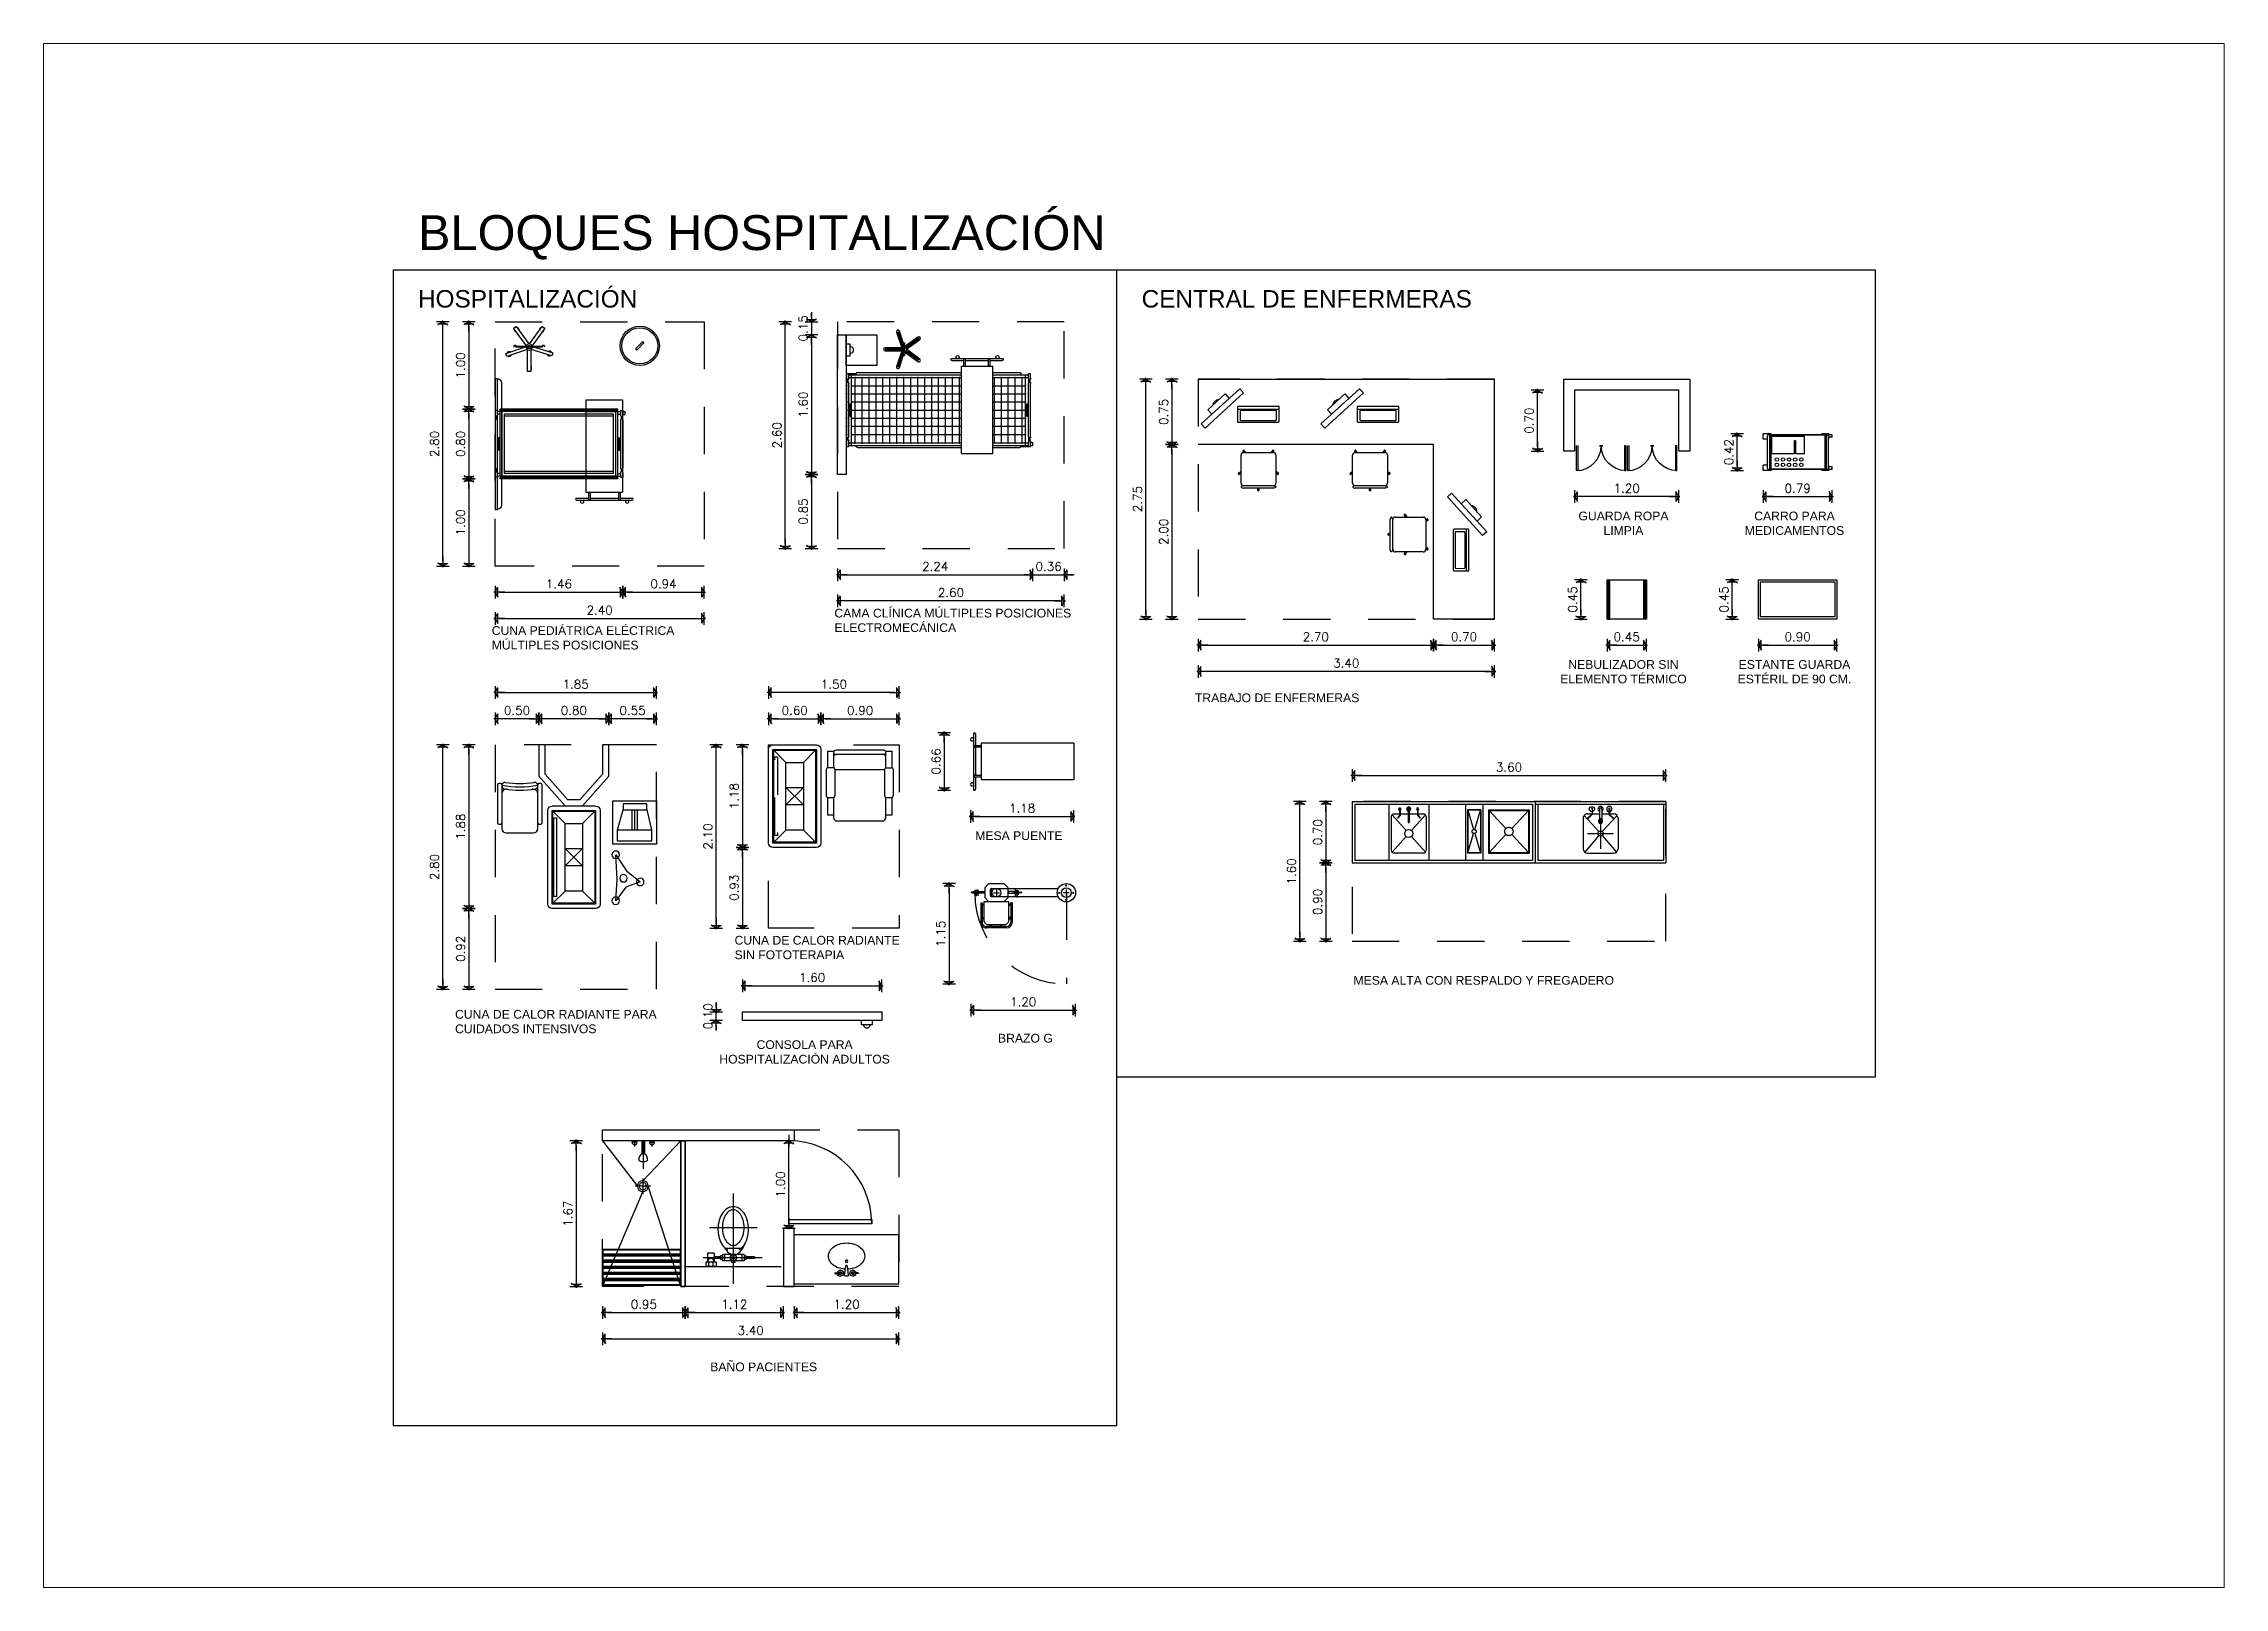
# Paper-space layout 'Presentación1' of a CAD drawing. Header units: millimetres. Extents: x -0.5 to 11.5, y 0 to 8.5.
# The model-space entities are those that its viewports show. They can reach past a viewport. Long polylines and large blocks are cut down to what shows.
import ezdxf

# ---------------------------------------------------------------- set-up
doc = ezdxf.new("R2010")
doc.units = ezdxf.units.MM
doc.header["$MEASUREMENT"] = 0
for name, pattern in [('DASHED2', [0.375, 0.25, -0.125]), ('HIDDEN1', [0.07, 0.035, -0.035]), ('HIDDEN2', [0.1875, 0.125, -0.0625]), ('TOCOCIRUGIA$0$HIDDEN1', [0.07, 0.035, -0.035])]:
    doc.linetypes.add(name, pattern=pattern)
for name, color, linetype in [('3-txt', 2, 'Continuous'), ('Aux', 8, 'Continuous'), ('Can', 6, 'Continuous'), ('Cot', 8, 'Continuous'), ('Mob', 8, 'Continuous'), ('Mur', 3, 'Continuous'), ('Proy', 9, 'HIDDEN2'), ('Tex', 2, 'Continuous')]:
    doc.layers.add(name, color=color, linetype=linetype)
doc.styles.add('ARIAL', font='arial.ttf')
doc.styles.add('ROMANS', font='romans.shx')
doc.dimstyles.new('PAÑO', dxfattribs={"dimscale": 0.5, "dimtxt": 0.2, "dimasz": 0.1, "dimexe": 0.18, "dimexo": 0.0625, "dimgap": 0.09, "dimtad": 1, "dimzin": 0, "dimdsep": 46, "dimtxsty": 'ROMANS', "dimblk1": 'COTP', "dimblk2": 'COTP', "dimsah": 1, "dimcen": 0.09, "dimse1": 1, "dimse2": 1, "dimclrd": 256, "dimclrt": 2, "dimaunit": 1, "dimadec": 0, "dimazin": 0, "dimtfac": 1, "dimtix": 1, "dimtmove": 2, "dimatfit": 0, "dimldrblk": 'COTP', "dimfxl": 0.18, "dimtolj": 1, "dimtzin": 0, "dimarcsym": 0})

psp = doc.layouts.new('Presentación1')

msp = doc.modelspace()

# ---------------------------------------------------------------- texts
at = {"layer": 'Tex', "style": 'ARIAL'}
for s, height, p in [('BLOQUES HOSPITALIZACIÓN ', 0.4, (0.284, 9.479)), ('HOSPITALIZACIÓN ', 0.2, (0.284, 8.82)), ('CENTRAL DE ENFERMERAS', 0.2, (8.584, 8.82)), ('BRAZO G', 0.1, (6.937, 0.392)), ('BAÑO PACIENTES', 0.1, (3.636, -3.377))]:
    msp.add_text(s, height=height, dxfattribs=at).set_placement(p)
at = {"layer": 'Tex', "char_height": 0.1, "attachment_point": 1, "style": 'ARIAL'}
for s, insert, width in [('\\pxqc;GUARDA ROPA\\PLIMPIA', (12.453, 6.48), 3.31467), ('\\pxqc;CARRO PARA \\PMEDICAMENTOS', (14.415, 6.48), 3.31467), ('CAMA CLÍNICA MÚLTIPLES POSICIONES ELECTROMECÁNICA', (5.06, 5.366), 3.88186), ('CUNA PEDIÁTRICA ELÉCTRICA \\PMÚLTIPLES POSICIONES', (1.13, 5.166), 3.88186), ('\\pxqc;NEBULIZADOR SIN \\PELEMENTO TÉRMICO', (12.453, 4.777), 3.31467), ('\\pxqc;ESTANTE GUARDA \\PESTÉRIL DE 90 CM.', (14.415, 4.777), 3.31467), ('TRABAJO DE ENFERMERAS', (9.195, 4.395), 3.88186), ('\\pxqc;MESA PUENTE', (5.519, 2.814), 3.31467), ('CUNA DE CALOR RADIANTE \\PSIN FOTOTERAPIA', (3.915, 1.615), 3.88186), ('\\pxt23;MESA ALTA CON RESPALDO Y FREGADERO ', (11.014, 1.155), 3.31467), ('CUNA DE CALOR RADIANTE PARA \\PCUIDADOS INTENSIVOS ', (0.709, 0.766), 3.95116), ('\\pxqc;CONSOLA PARA \\PHOSPITALIZACIÓN ADULTOS', (3.061, 0.418), 3.31467)]:
    msp.add_mtext(s, dxfattribs=dict(at, insert=insert, width=width))

# ---------------------------------------------------------------- blocks, each defined once
blk = doc.blocks.new('11160260')
blk.add_lwpolyline([(-0.066, 0), (-0.066, -0.043), (0.066, -0.043), (0.066, 0)], close=True)
blk.add_arc((0, -0.043), 0.0395, 180, 0)
blk = doc.blocks.new('cama hosp jul 2')
at = {"linetype": 'Continuous'}
for p, q in [((-0.442, 1.78), (-0.442, 2.092)), ((-0.429, 2.104), (-0.429, 2.214)), ((-0.429, 2.214), (-0.376, 2.214)), ((-0.429, 2.189), (-0.376, 2.189)), ((-0.429, 2.104), (-0.417, 2.104)), ((-0.417, 2.214), (-0.417, 2.239)), ((-0.417, 2.239), (-0.385, 2.239)), ((-0.417, 1.78), (-0.417, 2.189)), ((-0.417, 2.157), (0.393, 2.157)), ((-0.391, 2.154), (-0.391, 2.16)), ((-0.391, 2.16), (-0.382, 2.16)), ((-0.391, 2.154), (-0.382, 2.154)), ((-0.391, 2.114), (-0.391, 2.121)), ((-0.391, 2.121), (-0.382, 2.121)), ((-0.391, 2.117), (0.365, 2.117)), ((-0.391, 2.114), (-0.382, 2.114)), ((-0.391, 2.034), (-0.391, 2.041)), ((-0.391, 2.041), (-0.382, 2.041)), ((-0.391, 2.037), (0.365, 2.037)), ((-0.391, 2.034), (-0.382, 2.034)), ((-0.388, 1.78), (-0.388, 2.189)), ((-0.385, 2.214), (-0.385, 2.239)), ((-0.385, 2.157), (0.361, 2.157)), ((-0.382, 2.154), (-0.382, 2.16)), ((-0.382, 2.114), (-0.382, 2.121)), ((-0.382, 2.034), (-0.382, 2.041)), ((-0.365, 2.208), (-0.33, 2.208)), ((-0.365, 2.195), (-0.33, 2.195)), ((-0.319, 2.214), (0.296, 2.214)), ((-0.319, 2.189), (0.296, 2.189)), ((-0.295, 2.151), (-0.295, 2.16)), ((-0.295, 2.16), (-0.288, 2.16)), ((-0.295, 2.151), (-0.288, 2.151)), ((-0.291, 1.78), (-0.291, 2.16)), ((-0.288, 2.151), (-0.288, 2.16)), ((-0.201, 2.16), (-0.195, 2.16)), ((-0.201, 2.151), (-0.201, 2.16)), ((-0.201, 2.151), (-0.195, 2.151)), ((-0.198, 1.78), (-0.198, 2.16)), ((-0.195, 2.151), (-0.195, 2.16)), ((-0.108, 2.16), (-0.102, 2.16)), ((-0.108, 2.151), (-0.108, 2.16)), ((-0.108, 2.151), (-0.102, 2.151)), ((-0.105, 1.78), (-0.105, 2.16)), ((-0.102, 2.151), (-0.102, 2.16)), ((-0.08, 2.18), (0.06, 2.18)), ((-0.08, 2.169), (-0.08, 2.18)), ((-0.08, 2.169), (0.06, 2.169)), ((-0.015, 2.16), (-0.008, 2.16)), ((-0.015, 2.151), (-0.015, 2.16)), ((-0.015, 2.151), (-0.008, 2.151)), ((-0.012, 1.78), (-0.012, 2.16)), ((-0.008, 2.151), (-0.008, 2.16)), ((0.06, 2.169), (0.06, 2.18)), ((0.078, 2.16), (0.085, 2.16)), ((0.078, 2.151), (0.078, 2.16)), ((0.078, 2.151), (0.085, 2.151)), ((0.082, 1.78), (0.082, 2.16)), ((0.085, 2.151), (0.085, 2.16)), ((0.172, 2.16), (0.178, 2.16)), ((0.172, 2.151), (0.172, 2.16)), ((0.172, 2.151), (0.178, 2.151)), ((0.175, 1.78), (0.175, 2.16)), ((0.178, 2.151), (0.178, 2.16)), ((0.265, 2.16), (0.271, 2.16)), ((0.265, 2.151), (0.265, 2.16)), ((0.265, 2.151), (0.271, 2.151)), ((0.268, 1.78), (0.268, 2.16)), ((0.271, 2.151), (0.271, 2.16)), ((0.307, 2.208), (0.342, 2.208)), ((0.307, 2.195), (0.342, 2.195)), ((0.353, 2.214), (0.406, 2.214)), ((0.353, 2.189), (0.406, 2.189)), ((0.355, 2.154), (0.355, 2.16)), ((0.355, 2.16), (0.365, 2.16)), ((0.355, 2.154), (0.365, 2.154)), ((0.355, 2.121), (0.365, 2.121)), ((0.355, 2.114), (0.355, 2.121)), ((0.355, 2.114), (0.365, 2.114)), ((0.355, 2.041), (0.365, 2.041)), ((0.355, 2.034), (0.355, 2.041)), ((0.355, 2.034), (0.365, 2.034)), ((0.361, 1.78), (0.361, 2.189)), ((0.365, 2.154), (0.365, 2.16)), ((0.365, 2.114), (0.365, 2.121)), ((0.365, 2.034), (0.365, 2.041)), ((0.393, 1.78), (0.393, 2.189)), ((0.393, 2.104), (0.406, 2.104)), ((0.406, 2.189), (0.406, 2.214)), ((0.418, 1.78), (0.418, 2.092)), ((-0.51, 1.42), (-0.51, 1.78)), ((-0.51, 1.78), (0.49, 1.78)), ((-0.391, 1.954), (-0.391, 1.961)), ((-0.391, 1.961), (-0.382, 1.961)), ((-0.391, 1.958), (0.365, 1.958)), ((-0.391, 1.954), (-0.382, 1.954)), ((-0.391, 1.874), (-0.391, 1.881)), ((-0.391, 1.881), (-0.382, 1.881)), ((-0.391, 1.878), (0.365, 1.878)), ((-0.391, 1.874), (-0.382, 1.874)), ((-0.391, 1.795), (-0.391, 1.801)), ((-0.391, 1.801), (-0.382, 1.801)), ((-0.391, 1.798), (0.365, 1.798)), ((-0.391, 1.795), (-0.382, 1.795)), ((-0.382, 1.954), (-0.382, 1.961)), ((-0.382, 1.874), (-0.382, 1.881)), ((-0.382, 1.795), (-0.382, 1.801)), ((0.355, 1.961), (0.365, 1.961)), ((0.355, 1.954), (0.355, 1.961)), ((0.355, 1.954), (0.365, 1.954)), ((0.355, 1.881), (0.365, 1.881)), ((0.355, 1.874), (0.355, 1.881)), ((0.355, 1.874), (0.365, 1.874)), ((0.355, 1.801), (0.365, 1.801)), ((0.355, 1.795), (0.355, 1.801)), ((0.355, 1.795), (0.365, 1.795)), ((0.365, 1.954), (0.365, 1.961)), ((0.365, 1.874), (0.365, 1.881)), ((0.365, 1.795), (0.365, 1.801)), ((0.49, 1.42), (0.49, 1.78)), ((0.49, 1.751), (0.58, 1.751)), ((0.557, 1.751), (0.557, 1.889)), ((0.58, 1.312), (0.58, 1.889)), ((0.49, 1.732), (0.58, 1.732)), ((0.557, 1.468), (0.557, 1.732)), ((-0.51, 1.42), (0.49, 1.42)), ((-0.442, 0.227), (-0.442, 1.42)), ((-0.417, 0.129), (-0.417, 1.42)), ((-0.391, 1.395), (-0.391, 1.402)), ((-0.391, 1.402), (-0.382, 1.402)), ((-0.391, 1.399), (0.365, 1.399)), ((-0.391, 1.395), (-0.382, 1.395)), ((-0.391, 1.316), (-0.391, 1.322)), ((-0.391, 1.322), (-0.382, 1.322)), ((-0.391, 1.319), (0.365, 1.319)), ((-0.391, 1.316), (-0.382, 1.316)), ((-0.388, 0.129), (-0.388, 1.42)), ((-0.382, 1.395), (-0.382, 1.402)), ((-0.382, 1.316), (-0.382, 1.322)), ((-0.291, 0.158), (-0.291, 1.42)), ((-0.198, 0.158), (-0.198, 1.42)), ((-0.105, 0.158), (-0.105, 1.42)), ((-0.012, 0.158), (-0.012, 1.42)), ((0.082, 0.158), (0.082, 1.42)), ((0.175, 0.158), (0.175, 1.42)), ((0.268, 0.158), (0.268, 1.42)), ((0.355, 1.402), (0.365, 1.402)), ((0.355, 1.395), (0.355, 1.402)), ((0.355, 1.395), (0.365, 1.395)), ((0.355, 1.322), (0.365, 1.322)), ((0.355, 1.316), (0.355, 1.322)), ((0.355, 1.316), (0.365, 1.316)), ((0.361, 0.129), (0.361, 1.42)), ((0.365, 1.395), (0.365, 1.402)), ((0.365, 1.316), (0.365, 1.322)), ((0.393, 0.129), (0.393, 1.42)), ((0.418, 0.227), (0.418, 1.42)), ((0.49, 1.468), (0.58, 1.468)), ((0.49, 1.449), (0.58, 1.449)), ((0.557, 1.312), (0.557, 1.449)), ((-0.391, 1.236), (-0.391, 1.242)), ((-0.391, 1.242), (-0.382, 1.242)), ((-0.391, 1.239), (0.365, 1.239)), ((-0.391, 1.236), (-0.382, 1.236)), ((-0.391, 1.156), (-0.391, 1.162)), ((-0.391, 1.162), (-0.382, 1.162)), ((-0.391, 1.159), (0.365, 1.159)), ((-0.391, 1.156), (-0.382, 1.156)), ((-0.391, 1.083), (-0.382, 1.083)), ((-0.391, 1.076), (-0.391, 1.083)), ((-0.391, 1.083), (-0.382, 1.083)), ((-0.391, 1.079), (0.365, 1.079)), ((-0.391, 1.076), (-0.382, 1.076)), ((-0.391, 1.076), (-0.382, 1.076)), ((-0.391, 1.003), (-0.382, 1.003)), ((-0.391, 0.996), (-0.391, 1.003)), ((-0.391, 1.003), (-0.382, 1.003)), ((-0.382, 1.236), (-0.382, 1.242)), ((-0.382, 1.156), (-0.382, 1.162)), ((-0.382, 1.076), (-0.382, 1.083)), ((-0.382, 0.996), (-0.382, 1.003)), ((0.355, 1.242), (0.365, 1.242)), ((0.355, 1.236), (0.355, 1.242)), ((0.355, 1.236), (0.365, 1.236)), ((0.355, 1.162), (0.365, 1.162)), ((0.355, 1.156), (0.355, 1.162)), ((0.355, 1.156), (0.365, 1.156)), ((0.355, 1.083), (0.365, 1.083)), ((0.355, 1.076), (0.355, 1.083)), ((0.355, 1.076), (0.365, 1.076)), ((0.355, 1.003), (0.365, 1.003)), ((0.355, 0.996), (0.355, 1.003)), ((0.365, 1.236), (0.365, 1.242)), ((0.365, 1.156), (0.365, 1.162)), ((0.365, 1.076), (0.365, 1.083)), ((0.365, 0.996), (0.365, 1.003)), ((-0.391, 0.999), (0.365, 0.999)), ((-0.391, 0.996), (-0.382, 0.996)), ((-0.391, 0.996), (-0.382, 0.996)), ((-0.391, 0.923), (-0.382, 0.923)), ((-0.391, 0.916), (-0.391, 0.923)), ((-0.391, 0.923), (-0.382, 0.923)), ((-0.391, 0.92), (0.365, 0.92)), ((-0.391, 0.916), (-0.382, 0.916)), ((-0.391, 0.916), (-0.382, 0.916)), ((-0.391, 0.843), (-0.382, 0.843)), ((-0.391, 0.837), (-0.391, 0.843)), ((-0.391, 0.843), (-0.382, 0.843)), ((-0.391, 0.84), (0.365, 0.84)), ((-0.391, 0.837), (-0.382, 0.837)), ((-0.391, 0.837), (-0.382, 0.837)), ((-0.391, 0.763), (-0.382, 0.763)), ((-0.391, 0.757), (-0.391, 0.763)), ((-0.391, 0.763), (-0.382, 0.763)), ((-0.391, 0.76), (0.365, 0.76)), ((-0.391, 0.757), (-0.382, 0.757)), ((-0.391, 0.757), (-0.382, 0.757)), ((-0.382, 0.916), (-0.382, 0.923)), ((-0.382, 0.837), (-0.382, 0.843)), ((-0.382, 0.757), (-0.382, 0.763)), ((0.355, 0.996), (0.365, 0.996)), ((0.355, 0.923), (0.365, 0.923)), ((0.355, 0.916), (0.355, 0.923)), ((0.355, 0.916), (0.365, 0.916)), ((0.355, 0.843), (0.365, 0.843)), ((0.355, 0.837), (0.355, 0.843)), ((0.355, 0.837), (0.365, 0.837)), ((0.355, 0.763), (0.365, 0.763)), ((0.355, 0.757), (0.355, 0.763)), ((0.355, 0.757), (0.365, 0.757)), ((0.365, 0.916), (0.365, 0.923)), ((0.365, 0.837), (0.365, 0.843)), ((0.365, 0.757), (0.365, 0.763)), ((-0.391, 0.683), (-0.382, 0.683)), ((-0.391, 0.677), (-0.391, 0.683)), ((-0.391, 0.683), (-0.382, 0.683)), ((-0.391, 0.68), (0.365, 0.68)), ((-0.391, 0.677), (-0.382, 0.677)), ((-0.391, 0.677), (-0.382, 0.677)), ((-0.391, 0.604), (-0.382, 0.604)), ((-0.391, 0.597), (-0.391, 0.604)), ((-0.391, 0.604), (-0.382, 0.604)), ((-0.391, 0.6), (0.365, 0.6)), ((-0.391, 0.597), (-0.382, 0.597)), ((-0.391, 0.597), (-0.382, 0.597)), ((-0.391, 0.524), (-0.382, 0.524)), ((-0.391, 0.517), (-0.391, 0.524)), ((-0.391, 0.524), (-0.382, 0.524)), ((-0.391, 0.52), (0.365, 0.52)), ((-0.391, 0.517), (-0.382, 0.517)), ((-0.391, 0.517), (-0.382, 0.517)), ((-0.382, 0.677), (-0.382, 0.683)), ((-0.382, 0.597), (-0.382, 0.604)), ((-0.382, 0.517), (-0.382, 0.524)), ((0.355, 0.683), (0.365, 0.683)), ((0.355, 0.677), (0.355, 0.683)), ((0.355, 0.677), (0.365, 0.677)), ((0.355, 0.604), (0.365, 0.604)), ((0.355, 0.597), (0.355, 0.604)), ((0.355, 0.597), (0.365, 0.597)), ((0.355, 0.524), (0.365, 0.524)), ((0.355, 0.517), (0.355, 0.524)), ((0.355, 0.517), (0.365, 0.517)), ((0.365, 0.677), (0.365, 0.683)), ((0.365, 0.597), (0.365, 0.604)), ((0.365, 0.517), (0.365, 0.524)), ((-0.391, 0.444), (-0.388, 0.444)), ((-0.391, 0.437), (-0.391, 0.444)), ((-0.391, 0.444), (-0.382, 0.444)), ((-0.391, 0.441), (0.365, 0.441)), ((-0.391, 0.437), (-0.388, 0.437)), ((-0.391, 0.437), (-0.382, 0.437)), ((-0.391, 0.364), (-0.388, 0.364)), ((-0.391, 0.358), (-0.391, 0.364)), ((-0.391, 0.364), (-0.382, 0.364)), ((-0.391, 0.361), (0.365, 0.361)), ((-0.391, 0.358), (-0.388, 0.358)), ((-0.391, 0.358), (-0.382, 0.358)), ((-0.391, 0.284), (-0.388, 0.284)), ((-0.391, 0.278), (-0.391, 0.284)), ((-0.391, 0.284), (-0.382, 0.284)), ((-0.391, 0.281), (0.365, 0.281)), ((-0.391, 0.278), (-0.388, 0.278)), ((-0.391, 0.278), (-0.382, 0.278)), ((-0.382, 0.437), (-0.382, 0.444)), ((-0.382, 0.358), (-0.382, 0.364)), ((-0.382, 0.278), (-0.382, 0.284)), ((0.355, 0.444), (0.365, 0.444)), ((0.355, 0.437), (0.355, 0.444)), ((0.355, 0.437), (0.365, 0.437)), ((0.355, 0.364), (0.365, 0.364)), ((0.355, 0.358), (0.355, 0.364)), ((0.355, 0.358), (0.365, 0.358)), ((0.355, 0.284), (0.365, 0.284)), ((0.355, 0.278), (0.355, 0.284)), ((0.355, 0.278), (0.365, 0.278)), ((0.365, 0.437), (0.365, 0.444)), ((0.365, 0.358), (0.365, 0.364)), ((0.365, 0.278), (0.365, 0.284)), ((-0.429, 0.214), (-0.417, 0.214)), ((-0.429, 0.104), (-0.429, 0.129)), ((-0.429, 0.129), (-0.363, 0.129)), ((-0.429, 0.104), (-0.363, 0.104)), ((-0.417, 0.161), (0.393, 0.161)), ((-0.391, 0.204), (-0.382, 0.204)), ((-0.391, 0.198), (-0.391, 0.204)), ((-0.391, 0.201), (0.365, 0.201)), ((-0.391, 0.198), (-0.382, 0.198)), ((-0.391, 0.164), (-0.382, 0.164)), ((-0.391, 0.158), (-0.391, 0.164)), ((-0.391, 0.158), (-0.382, 0.158)), ((-0.382, 0.198), (-0.382, 0.204)), ((-0.382, 0.158), (-0.382, 0.164)), ((-0.352, 0.123), (-0.33, 0.123)), ((-0.352, 0.11), (-0.33, 0.11)), ((-0.319, 0.129), (0.296, 0.129)), ((-0.319, 0.104), (0.296, 0.104)), ((-0.295, 0.167), (-0.288, 0.167)), ((-0.295, 0.158), (-0.295, 0.167)), ((-0.295, 0.158), (-0.288, 0.158)), ((-0.295, 0.1), (-0.295, 0.109)), ((-0.295, 0.109), (-0.288, 0.109)), ((-0.295, 0.1), (-0.288, 0.1)), ((-0.288, 0.158), (-0.288, 0.167)), ((-0.288, 0.1), (-0.288, 0.109)), ((-0.201, 0.167), (-0.195, 0.167)), ((-0.201, 0.158), (-0.201, 0.167)), ((-0.201, 0.158), (-0.195, 0.158)), ((-0.201, 0.109), (-0.195, 0.109)), ((-0.201, 0.1), (-0.201, 0.109)), ((-0.201, 0.1), (-0.195, 0.1)), ((-0.195, 0.158), (-0.195, 0.167)), ((-0.195, 0.1), (-0.195, 0.109)), ((-0.108, 0.167), (-0.102, 0.167)), ((-0.108, 0.158), (-0.108, 0.167)), ((-0.108, 0.158), (-0.102, 0.158)), ((-0.108, 0.1), (-0.108, 0.109)), ((-0.108, 0.109), (-0.102, 0.109)), ((-0.108, 0.1), (-0.102, 0.1)), ((-0.102, 0.158), (-0.102, 0.167)), ((-0.102, 0.1), (-0.102, 0.109)), ((-0.08, 0.15), (0.06, 0.15)), ((-0.08, 0.139), (-0.08, 0.15)), ((-0.08, 0.139), (0.06, 0.139)), ((-0.015, 0.167), (-0.008, 0.167)), ((-0.015, 0.158), (-0.015, 0.167)), ((-0.015, 0.158), (-0.008, 0.158)), ((-0.008, 0.109), (-0.015, 0.109)), ((-0.015, 0.1), (-0.015, 0.109)), ((-0.008, 0.1), (-0.015, 0.1)), ((-0.008, 0.158), (-0.008, 0.167)), ((-0.008, 0.1), (-0.008, 0.109)), ((0.06, 0.139), (0.06, 0.15)), ((0.078, 0.167), (0.085, 0.167)), ((0.078, 0.158), (0.078, 0.167)), ((0.078, 0.158), (0.085, 0.158)), ((0.078, 0.1), (0.078, 0.109)), ((0.085, 0.109), (0.078, 0.109)), ((0.085, 0.1), (0.078, 0.1)), ((0.085, 0.158), (0.085, 0.167)), ((0.085, 0.1), (0.085, 0.109)), ((0.172, 0.167), (0.178, 0.167)), ((0.172, 0.158), (0.172, 0.167)), ((0.172, 0.158), (0.178, 0.158)), ((0.172, 0.109), (0.178, 0.109)), ((0.172, 0.1), (0.172, 0.109)), ((0.172, 0.1), (0.178, 0.1)), ((0.178, 0.158), (0.178, 0.167)), ((0.178, 0.1), (0.178, 0.109)), ((0.265, 0.167), (0.271, 0.167)), ((0.265, 0.158), (0.265, 0.167)), ((0.265, 0.158), (0.271, 0.158)), ((0.265, 0.109), (0.271, 0.109)), ((0.265, 0.1), (0.265, 0.109)), ((0.265, 0.1), (0.271, 0.1)), ((0.271, 0.158), (0.271, 0.167)), ((0.271, 0.1), (0.271, 0.109)), ((0.307, 0.123), (0.342, 0.123)), ((0.307, 0.11), (0.342, 0.11)), ((0.353, 0.129), (0.406, 0.129)), ((0.353, 0.104), (0.406, 0.104)), ((0.355, 0.204), (0.365, 0.204)), ((0.355, 0.198), (0.355, 0.204)), ((0.355, 0.198), (0.365, 0.198)), ((0.355, 0.164), (0.355, 0.158)), ((0.355, 0.164), (0.365, 0.164)), ((0.355, 0.158), (0.365, 0.158)), ((0.365, 0.198), (0.365, 0.204)), ((0.365, 0.158), (0.365, 0.164)), ((0.393, 0.214), (0.406, 0.214)), ((0.406, 0.104), (0.406, 0.214))]:
    blk.add_line(p, q, dxfattribs=at)
at = {"linetype": 'DASHED2'}
for p, q in [((0.555, 0.929), (0.66, 0.784)), ((0.564, 0.936), (0.669, 0.791)), ((0.806, 0.936), (0.701, 0.791)), ((0.815, 0.929), (0.71, 0.784)), ((0.48, 0.698), (0.622, 0.744)), ((0.483, 0.688), (0.654, 0.743)), ((0.68, 0.545), (0.68, 0.725)), ((0.691, 0.545), (0.691, 0.725)), ((0.887, 0.688), (0.717, 0.743)), ((0.891, 0.699), (0.749, 0.744))]:
    blk.add_line(p, q, dxfattribs=at)
blk.add_line((0.75, 0.757), (0.62, 0.757))
at = {"linetype": 'Continuous'}
for points in [[(0.762, 0.753), (0.894, 0.71, -1), (0.883, 0.677), (0.703, 0.735), (0.703, 0.545, -1), (0.668, 0.545), (0.668, 0.735), (0.487, 0.676, -1), (0.476, 0.71), (0.609, 0.753)], [(0.656, 0.769), (0.545, 0.922, -1), (0.573, 0.943), (0.685, 0.789), (0.797, 0.943, -1), (0.825, 0.922), (0.714, 0.769)]]:
    blk.add_lwpolyline(points, format="xyb", dxfattribs=at)
at = {"linetype": 'DASHED2'}
blk.add_lwpolyline([(0.75, 0.744, 1), (0.75, 0.769), (0.62, 0.769, 1), (0.62, 0.744)], format="xyb", close=True, dxfattribs=at)
for points in [[(0.657, 0.769), (0.66, 0.784), (0.669, 0.791), (0.685, 0.789), (0.701, 0.791), (0.71, 0.784), (0.713, 0.769)], [(0.717, 0.744), (0.717, 0.743), (0.703, 0.735), (0.691, 0.725), (0.68, 0.725), (0.668, 0.735), (0.654, 0.743), (0.653, 0.744)]]:
    blk.add_lwpolyline(points)
blk.add_lwpolyline([(0.5, 0.1), (0.85, 0.1), (0.85, 0.45), (0.5, 0.45)], close=True, dxfattribs=at)
at = {"linetype": 'Continuous'}
blk.add_lwpolyline([(-0.75, 0), (0.85, 0), (0.85, 0.1), (-0.75, 0.1)], close=True, dxfattribs=at)
for centre, radius, start, end in [((-0.429, 2.092), 0.0125, 90, 180), ((-0.376, 2.202), 0.0125, 270, 90), ((-0.319, 2.202), 0.0125, 90, 270), ((0.296, 2.202), 0.0125, 270, 90), ((0.353, 2.202), 0.0125, 90, 270), ((0.406, 2.092), 0.0125, 0, 90), ((0.569, 1.889), 0.0115, 0, 180), ((0.596, 1.833), 0.019, 216.4357, 143.5643), ((0.569, 1.312), 0.0115, 180, 360), ((0.596, 1.377), 0.019, 216.4357, 143.5643), ((-0.429, 0.227), 0.0125, 180, 270), ((-0.363, 0.117), 0.0125, 270, 90), ((-0.319, 0.117), 0.0125, 90, 270), ((0.296, 0.117), 0.0125, 270, 90), ((0.353, 0.117), 0.0125, 90, 270), ((0.406, 0.227), 0.0125, 270, 0)]:
    blk.add_arc(centre, radius, start, end, dxfattribs=at)
at = {"extrusion": (0, 0, -1), "zscale": -1, "rotation": 180}
blk.add_blockref('11160260', (-0.677, 0.1), dxfattribs=at)
blk = doc.blocks.new('COTP')
at = {"color": 0}
for p, q in [((-2.24, 0), (0.28, 0)), ((0, -1.45), (0, 1.45))]:
    blk.add_line(p, q, dxfattribs=at)
at = {"color": 2}
for p, q in [((0.1, -0.17), (-0.67, 1.16)), ((0.1, 0.17), (-0.67, -1.16)), ((-0.56, -1.11), (-0.56, 1.11))]:
    blk.add_line(p, q, dxfattribs=at)
blk = doc.blocks.new('*D38')
at = {"layer": 'Cot', "lineweight": -2, "transparency": 16777216}
blk.add_line((5.147, 5.756), (7.286, 5.756), dxfattribs=at)
at = {"layer": 'Defpoints', "color": 0, "transparency": 16777216}
for p in [(5.097, 7.706), (7.336, 7.255), (7.336, 5.756)]:
    blk.add_point(p, dxfattribs=at)
at = {"layer": 'Cot', "lineweight": -2, "transparency": 16777216, "xscale": 0.05, "yscale": 0.05, "zscale": 0.05, "rotation": 180}
blk.add_blockref('COTP', (5.097, 5.756), dxfattribs=at)
at = {"layer": 'Cot', "lineweight": -2, "transparency": 16777216, "xscale": 0.05, "yscale": 0.05, "zscale": 0.05}
blk.add_blockref('COTP', (7.336, 5.756), dxfattribs=at)
at = {"layer": 'Cot', "color": 2, "transparency": 16777216, "insert": (6.217, 5.851), "char_height": 0.1, "attachment_point": 5, "style": 'ROMANS'}
blk.add_mtext('\\A1;2.24', dxfattribs=at)
blk = doc.blocks.new('*D39')
at = {"layer": 'Cot', "lineweight": -2, "transparency": 16777216}
for p, q in [((7.286, 5.756), (7.236, 5.756)), ((7.336, 5.756), (7.697, 5.756)), ((7.747, 5.756), (7.797, 5.756))]:
    blk.add_line(p, q, dxfattribs=at)
at = {"layer": 'Defpoints', "color": 0, "transparency": 16777216}
for p in [(7.336, 7.255), (7.697, 6.056), (7.697, 5.756)]:
    blk.add_point(p, dxfattribs=at)
at = {"layer": 'Cot', "lineweight": -2, "transparency": 16777216, "xscale": 0.05, "yscale": 0.05, "zscale": 0.05}
blk.add_blockref('COTP', (7.336, 5.756), dxfattribs=at)
at = {"layer": 'Cot', "lineweight": -2, "transparency": 16777216, "xscale": 0.05, "yscale": 0.05, "zscale": 0.05, "rotation": 180}
blk.add_blockref('COTP', (7.697, 5.756), dxfattribs=at)
at = {"layer": 'Cot', "color": 2, "transparency": 16777216, "insert": (7.517, 5.851), "char_height": 0.1, "attachment_point": 5, "style": 'ROMANS'}
blk.add_mtext('\\A1;0.36', dxfattribs=at)
blk = doc.blocks.new('*D40')
at = {"layer": 'Cot', "lineweight": -2, "transparency": 16777216}
blk.add_line((7.647, 5.456), (5.147, 5.456), dxfattribs=at)
at = {"layer": 'Defpoints', "color": 0, "transparency": 16777216}
for p in [(5.097, 6.056), (7.697, 6.056), (5.097, 5.456)]:
    blk.add_point(p, dxfattribs=at)
at = {"layer": 'Cot', "lineweight": -2, "transparency": 16777216, "xscale": 0.05, "yscale": 0.05, "zscale": 0.05, "rotation": 180}
blk.add_blockref('COTP', (5.097, 5.456), dxfattribs=at)
at = {"layer": 'Cot', "lineweight": -2, "transparency": 16777216, "xscale": 0.05, "yscale": 0.05, "zscale": 0.05}
blk.add_blockref('COTP', (7.697, 5.456), dxfattribs=at)
at = {"layer": 'Cot', "color": 2, "transparency": 16777216, "insert": (6.397, 5.551), "char_height": 0.1, "attachment_point": 5, "style": 'ROMANS'}
blk.add_mtext('\\A1;2.60', dxfattribs=at)
blk = doc.blocks.new('*D41')
at = {"layer": 'Cot', "lineweight": -2, "transparency": 16777216}
for p, q in [((4.797, 8.706), (4.797, 8.756)), ((4.797, 8.656), (4.797, 8.506)), ((4.797, 8.456), (4.797, 8.406))]:
    blk.add_line(p, q, dxfattribs=at)
at = {"layer": 'Defpoints', "color": 0, "transparency": 16777216}
for p in [(4.797, 8.506), (5.097, 8.656), (5.097, 8.506)]:
    blk.add_point(p, dxfattribs=at)
at = {"layer": 'Cot', "lineweight": -2, "transparency": 16777216, "xscale": 0.05, "yscale": 0.05, "zscale": 0.05}
for p, rotation in [((4.797, 8.656), 270), ((4.797, 8.506), 90)]:
    blk.add_blockref('COTP', p, dxfattribs=dict(at, rotation=rotation))
at = {"layer": 'Cot', "color": 2, "transparency": 16777216, "insert": (4.702, 8.581), "char_height": 0.1, "attachment_point": 5, "rotation": 90, "style": 'ROMANS'}
blk.add_mtext('\\A1;0.15', dxfattribs=at)
blk = doc.blocks.new('*D42')
at = {"layer": 'Cot', "lineweight": -2, "transparency": 16777216}
blk.add_line((4.797, 8.456), (4.797, 6.956), dxfattribs=at)
at = {"layer": 'Defpoints', "color": 0, "transparency": 16777216}
for p in [(5.097, 8.506), (4.797, 6.906), (5.147, 6.906)]:
    blk.add_point(p, dxfattribs=at)
at = {"layer": 'Cot', "lineweight": -2, "transparency": 16777216, "xscale": 0.05, "yscale": 0.05, "zscale": 0.05}
for p, rotation in [((4.797, 8.506), 90), ((4.797, 6.906), 270)]:
    blk.add_blockref('COTP', p, dxfattribs=dict(at, rotation=rotation))
at = {"layer": 'Cot', "color": 2, "transparency": 16777216, "insert": (4.702, 7.706), "char_height": 0.1, "attachment_point": 5, "rotation": 90, "style": 'ROMANS'}
blk.add_mtext('\\A1;1.60', dxfattribs=at)
blk = doc.blocks.new('*D43')
at = {"layer": 'Cot', "lineweight": -2, "transparency": 16777216}
blk.add_line((4.797, 6.856), (4.797, 6.106), dxfattribs=at)
at = {"layer": 'Defpoints', "color": 0, "transparency": 16777216}
for p in [(5.147, 6.906), (4.797, 6.056), (5.097, 6.056)]:
    blk.add_point(p, dxfattribs=at)
at = {"layer": 'Cot', "lineweight": -2, "transparency": 16777216, "xscale": 0.05, "yscale": 0.05, "zscale": 0.05}
for p, rotation in [((4.797, 6.906), 90), ((4.797, 6.056), 270)]:
    blk.add_blockref('COTP', p, dxfattribs=dict(at, rotation=rotation))
at = {"layer": 'Cot', "color": 2, "transparency": 16777216, "insert": (4.702, 6.481), "char_height": 0.1, "attachment_point": 5, "rotation": 90, "style": 'ROMANS'}
blk.add_mtext('\\A1;0.85', dxfattribs=at)
blk = doc.blocks.new('*D44')
at = {"layer": 'Cot', "lineweight": -2, "transparency": 16777216}
blk.add_line((4.497, 6.106), (4.497, 8.606), dxfattribs=at)
at = {"layer": 'Defpoints', "color": 0, "transparency": 16777216}
for p in [(4.497, 8.656), (5.097, 8.656), (5.097, 6.056)]:
    blk.add_point(p, dxfattribs=at)
at = {"layer": 'Cot', "lineweight": -2, "transparency": 16777216, "xscale": 0.05, "yscale": 0.05, "zscale": 0.05}
for p, rotation in [((4.497, 8.656), 90), ((4.497, 6.056), 270)]:
    blk.add_blockref('COTP', p, dxfattribs=dict(at, rotation=rotation))
at = {"layer": 'Cot', "color": 2, "transparency": 16777216, "insert": (4.402, 7.356), "char_height": 0.1, "attachment_point": 5, "rotation": 90, "style": 'ROMANS'}
blk.add_mtext('\\A1;2.60', dxfattribs=at)
blk = doc.blocks.new('A$C589A3E51')
at = {"linetype": 'Continuous'}
for p, q in [((0.12, 1.184, 0), (0.12, 0.124, 0)), ((0.12, 1.184, 0), (0.54, 1.184, 0)), ((0.54, 1.184, 0), (0.54, 0.124, 0)), ((0.012, 0.057, 0), (0.149, 0.057, 0)), ((0.012, 0.034, 0), (0.649, 0.034, 0)), ((0.12, 0.124, 0), (0.54, 0.124, 0)), ((0.149, 0.124, 0), (0.149, 0.034, 0)), ((0.168, 0.124, 0), (0.168, 0.034, 0)), ((0.168, 0.057, 0), (0.492, 0.057, 0)), ((0.492, 0.124, 0), (0.492, 0.034, 0)), ((0.511, 0.124, 0), (0.511, 0.034, 0)), ((0.511, 0.057, 0), (0.649, 0.057, 0))]:
    blk.add_line(p, q, dxfattribs=at)
for centre, radius, start, end in [((0.012, 0.046, 0), 0.0115, 90, 270), ((0.077, 0.019, 0), 0.019, 126.4357, 53.5643), ((0.593, 0.019, 0), 0.019, 126.4357, 53.5643), ((0.649, 0.046, 0), 0.0115, 270, 90)]:
    blk.add_arc(centre, radius, start, end, dxfattribs=at)
blk = doc.blocks.new('MM-CHOSPP-HT-CC 31300')
at = {"linetype": 'Continuous'}
for p, q in [((0.273, 0), (-0.273, 0)), ((0.382, 0), (0.33, 0)), ((0.382, -0.025), (0.382, 0)), ((-0.4, -0.057), (-0.385, -0.057)), ((-0.4, -1.407), (-0.4, -0.057)), ((-0.385, -1.407), (-0.385, -0.057)), ((-0.33, 0), (-0.382, 0)), ((-0.382, -0.025), (-0.382, 0)), ((-0.33, -0.025), (-0.382, -0.025)), ((-0.37, -0.434), (-0.37, -0.025)), ((-0.37, -0.057), (0.37, -0.057)), ((-0.37, -1.407), (-0.37, -0.057)), ((-0.37, -0.08), (0.37, -0.08)), ((-0.34, -0.107), (0.34, -0.107)), ((-0.34, -1.357), (-0.34, -0.107)), ((-0.283, -0.006), (-0.319, -0.006)), ((-0.283, -0.019), (-0.319, -0.019)), ((-0.317, -1.357), (-0.317, -0.107)), ((0.273, -0.025), (-0.273, -0.025)), ((0.07, -0.034), (-0.07, -0.034)), ((-0.07, -0.046), (-0.07, -0.034)), ((0.07, -0.046), (-0.07, -0.046)), ((0.07, -0.046), (0.07, -0.034)), ((0.319, -0.006), (0.283, -0.006)), ((0.319, -0.019), (0.283, -0.019)), ((0.317, -1.357), (0.317, -0.107)), ((0.382, -0.025), (0.33, -0.025)), ((0.34, -1.357), (0.34, -0.107)), ((0.37, -0.434), (0.37, -0.025)), ((0.37, -1.407), (0.37, -0.057)), ((0.385, -0.057), (0.4, -0.057)), ((0.385, -1.407), (0.385, -0.057)), ((0.4, -1.407), (0.4, -0.057)), ((-0.37, -1.03), (-0.37, -1.44)), ((0.37, -1.03), (0.37, -1.44)), ((-0.4, -1.407), (-0.385, -1.407)), ((-0.33, -1.44), (-0.382, -1.44)), ((-0.382, -1.44), (-0.382, -1.465)), ((-0.33, -1.465), (-0.382, -1.465)), ((-0.37, -1.384), (0.37, -1.384)), ((-0.37, -1.407), (0.37, -1.407)), ((-0.34, -1.357), (0.34, -1.357)), ((-0.283, -1.446), (-0.319, -1.446)), ((-0.283, -1.459), (-0.319, -1.459)), ((0.273, -1.44), (-0.273, -1.44)), ((0.273, -1.465), (-0.273, -1.465)), ((0.07, -1.419), (-0.07, -1.419)), ((-0.07, -1.419), (-0.07, -1.431)), ((0.07, -1.431), (-0.07, -1.431)), ((0.07, -1.419), (0.07, -1.431)), ((0.319, -1.446), (0.283, -1.446)), ((0.319, -1.459), (0.283, -1.459)), ((0.382, -1.44), (0.33, -1.44)), ((0.382, -1.465), (0.33, -1.465)), ((0.338, -1.465), (0.338, -1.49)), ((0.37, -1.49), (0.338, -1.49)), ((0.37, -1.465), (0.37, -1.49)), ((0.382, -1.44), (0.382, -1.465)), ((0.385, -1.407), (0.4, -1.407))]:
    blk.add_line(p, q, dxfattribs=at)
for p, q in [((-0.34, -0.057), (-0.34, -0.025)), ((0.34, -0.057), (0.34, -0.025)), ((-0.34, -1.407), (-0.34, -1.44)), ((0.34, -1.407), (0.34, -1.44))]:
    blk.add_line(p, q)
for centre, start, end in [((0.273, -0.013), 270, 90), ((0.33, -0.013), 90, 270), ((-0.33, -0.013), 270, 90), ((-0.273, -0.013), 90, 270), ((-0.33, -1.453), 270, 90), ((-0.273, -1.453), 90, 270), ((0.273, -1.453), 270, 90), ((0.33, -1.453), 90, 270)]:
    blk.add_arc(centre, 0.0125, start, end, dxfattribs=at)
blk = doc.blocks.new('CONSOLA DRAGER')
for p, q in [((-0.773, 0), (0.727, 0)), ((-0.773, 0), (-0.773, -0.025)), ((-0.773, 0), (0.727, 0)), ((-0.773, 0), (-0.773, -0.025)), ((0.727, 0), (0.727, -0.025)), ((0.727, 0), (0.727, -0.025)), ((-0.773, -0.025), (0.727, -0.025)), ((-0.773, -0.025), (0.727, -0.025)), ((-0.723, -0.075), (0.677, -0.075)), ((-0.723, -0.075), (0.677, -0.075))]:
    blk.add_line(p, q)
for centre, start, end in [((-0.723, -0.025), 180, 270), ((-0.723, -0.025), 180, 270), ((0.677, -0.025), 270, 0), ((0.677, -0.025), 270, 0)]:
    blk.add_arc(centre, 0.05, start, end)
blk = doc.blocks.new('BOTE DESECHOS')
for p, q in [((0.014, 0.014), (0, 0)), ((0, 0), (0.082, -0.082)), ((0.096, -0.068), (0.014, 0.014)), ((0.082, -0.082), (0.096, -0.068))]:
    blk.add_line(p, q)
for radius in [0.225, 0.207]:
    blk.add_circle((0.048, -0.034), radius)
blk = doc.blocks.new('39070055')
blk.add_line((0.153, 0), (-0.153, 0))
for points in [[(-0.024, -0.027), (-0.258, -0.109), (-0.27, -0.075), (-0.055, 0)], [(-0.033, 0.015), (-0.179, 0.215), (-0.15, 0.236), (-0.004, 0.036)], [(0.004, 0.036), (0.15, 0.236), (0.179, 0.215), (0.033, 0.015)], [(0.059, 0), (0.272, -0.068), (0.261, -0.102), (0.024, -0.027)], [(0.018, -0.031), (0.018, -0.279), (-0.018, -0.279), (-0.018, -0.031)]]:
    blk.add_lwpolyline(points)
blk.add_lwpolyline([(-0.171, 0, -2.414214), (-0.153, 0), (-0.153, 0.009), (0.153, 0.009), (0.153, 0, -2.414214), (0.171, 0)], format="xyb")
for centre, radius, start, end in [((-0.143, 0.197), 0.027, 167.8648, 264.2441), ((-0.143, 0.197), 0.027, 347.8648, 84.2441), ((0, 0), 0.036, 14.4775, 165.5225), ((0, 0), 0.018, 180, 0), ((0, 0), 0.018, 30, 150), ((0.143, 0.197), 0.027, 95.6836, 192.063), ((0.143, 0.197), 0.027, 275.6836, 12.063), ((-0.23, -0.08), 0.027, 61.0595, 157.4389), ((-0.23, -0.08), 0.027, 241.0595, 337.4389), ((0, 0), 0.036, 180, 0), ((0, -0.243), 0.027, 131.8418, 228.2212), ((0, -0.243), 0.027, 311.8418, 48.2212), ((0.232, -0.074), 0.027, 204.1186, 300.498), ((0.232, -0.074), 0.027, 24.1186, 120.498)]:
    blk.add_arc(centre, radius, start, end)
blk = doc.blocks.new('*D50')
at = {"layer": 'Cot', "lineweight": -2, "transparency": 16777216}
blk.add_line((0.868, 8.606), (0.868, 7.706), dxfattribs=at)
at = {"layer": 'Defpoints', "color": 0, "transparency": 16777216}
for p in [(1.168, 8.656), (0.868, 7.656), (1.225, 7.656)]:
    blk.add_point(p, dxfattribs=at)
at = {"layer": 'Cot', "lineweight": -2, "transparency": 16777216, "xscale": 0.05, "yscale": 0.05, "zscale": 0.05}
for p, rotation in [((0.868, 8.656), 90), ((0.868, 7.656), 270)]:
    blk.add_blockref('COTP', p, dxfattribs=dict(at, rotation=rotation))
at = {"layer": 'Cot', "color": 2, "transparency": 16777216, "insert": (0.773, 8.156), "char_height": 0.1, "attachment_point": 5, "rotation": 90, "style": 'ROMANS'}
blk.add_mtext('\\A1;1.00', dxfattribs=at)
blk = doc.blocks.new('*D51')
at = {"layer": 'Cot', "lineweight": -2, "transparency": 16777216}
blk.add_line((0.868, 7.606), (0.868, 6.906), dxfattribs=at)
at = {"layer": 'Defpoints', "color": 0, "transparency": 16777216}
for p in [(1.225, 7.656), (0.868, 6.856), (1.243, 6.856, 0)]:
    blk.add_point(p, dxfattribs=at)
at = {"layer": 'Cot', "lineweight": -2, "transparency": 16777216, "xscale": 0.05, "yscale": 0.05, "zscale": 0.05}
for p, rotation in [((0.868, 7.656), 90), ((0.868, 6.856), 270)]:
    blk.add_blockref('COTP', p, dxfattribs=dict(at, rotation=rotation))
at = {"layer": 'Cot', "color": 2, "transparency": 16777216, "insert": (0.773, 7.256), "char_height": 0.1, "attachment_point": 5, "rotation": 90, "style": 'ROMANS'}
blk.add_mtext('\\A1;0.80', dxfattribs=at)
blk = doc.blocks.new('*D52')
at = {"layer": 'Cot', "lineweight": -2, "transparency": 16777216}
blk.add_line((0.868, 6.806), (0.868, 5.906), dxfattribs=at)
at = {"layer": 'Defpoints', "color": 0, "transparency": 16777216}
for p in [(1.243, 6.856, 0), (0.868, 5.856), (1.168, 5.856)]:
    blk.add_point(p, dxfattribs=at)
at = {"layer": 'Cot', "lineweight": -2, "transparency": 16777216, "xscale": 0.05, "yscale": 0.05, "zscale": 0.05}
for p, rotation in [((0.868, 6.856), 90), ((0.868, 5.856), 270)]:
    blk.add_blockref('COTP', p, dxfattribs=dict(at, rotation=rotation))
at = {"layer": 'Cot', "color": 2, "transparency": 16777216, "insert": (0.773, 6.356), "char_height": 0.1, "attachment_point": 5, "rotation": 90, "style": 'ROMANS'}
blk.add_mtext('\\A1;1.00', dxfattribs=at)
blk = doc.blocks.new('*D53')
at = {"layer": 'Cot', "lineweight": -2, "transparency": 16777216}
blk.add_line((0.568, 5.906), (0.568, 8.606), dxfattribs=at)
at = {"layer": 'Defpoints', "color": 0, "transparency": 16777216}
for p in [(0.568, 8.656), (1.168, 8.656), (1.168, 5.856)]:
    blk.add_point(p, dxfattribs=at)
at = {"layer": 'Cot', "lineweight": -2, "transparency": 16777216, "xscale": 0.05, "yscale": 0.05, "zscale": 0.05}
for p, rotation in [((0.568, 8.656), 90), ((0.568, 5.856), 270)]:
    blk.add_blockref('COTP', p, dxfattribs=dict(at, rotation=rotation))
at = {"layer": 'Cot', "color": 2, "transparency": 16777216, "insert": (0.473, 7.256), "char_height": 0.1, "attachment_point": 5, "rotation": 90, "style": 'ROMANS'}
blk.add_mtext('\\A1;2.80', dxfattribs=at)
blk = doc.blocks.new('*D54')
at = {"layer": 'Cot', "lineweight": -2, "transparency": 16777216}
blk.add_line((1.218, 5.556), (2.583, 5.556), dxfattribs=at)
at = {"layer": 'Defpoints', "color": 0, "transparency": 16777216}
for p in [(2.633, 6.9), (1.168, 5.856), (2.633, 5.556)]:
    blk.add_point(p, dxfattribs=at)
at = {"layer": 'Cot', "lineweight": -2, "transparency": 16777216, "xscale": 0.05, "yscale": 0.05, "zscale": 0.05, "rotation": 180}
blk.add_blockref('COTP', (1.168, 5.556), dxfattribs=at)
at = {"layer": 'Cot', "lineweight": -2, "transparency": 16777216, "xscale": 0.05, "yscale": 0.05, "zscale": 0.05}
blk.add_blockref('COTP', (2.633, 5.556), dxfattribs=at)
at = {"layer": 'Cot', "color": 2, "transparency": 16777216, "insert": (1.9, 5.651), "char_height": 0.1, "attachment_point": 5, "style": 'ROMANS'}
blk.add_mtext('\\A1;1.46', dxfattribs=at)
blk = doc.blocks.new('*D55')
at = {"layer": 'Cot', "lineweight": -2, "transparency": 16777216}
blk.add_line((2.683, 5.556), (3.518, 5.556), dxfattribs=at)
at = {"layer": 'Defpoints', "color": 0, "transparency": 16777216}
for p in [(2.633, 6.9), (3.568, 5.856), (3.568, 5.556)]:
    blk.add_point(p, dxfattribs=at)
at = {"layer": 'Cot', "lineweight": -2, "transparency": 16777216, "xscale": 0.05, "yscale": 0.05, "zscale": 0.05, "rotation": 180}
blk.add_blockref('COTP', (2.633, 5.556), dxfattribs=at)
at = {"layer": 'Cot', "lineweight": -2, "transparency": 16777216, "xscale": 0.05, "yscale": 0.05, "zscale": 0.05}
blk.add_blockref('COTP', (3.568, 5.556), dxfattribs=at)
at = {"layer": 'Cot', "color": 2, "transparency": 16777216, "insert": (3.1, 5.651), "char_height": 0.1, "attachment_point": 5, "style": 'ROMANS'}
blk.add_mtext('\\A1;0.94', dxfattribs=at)
blk = doc.blocks.new('*D56')
at = {"layer": 'Cot', "lineweight": -2, "transparency": 16777216}
blk.add_line((1.218, 5.256), (3.518, 5.256), dxfattribs=at)
at = {"layer": 'Defpoints', "color": 0, "transparency": 16777216}
for p in [(1.168, 5.856), (3.568, 5.856), (3.568, 5.256)]:
    blk.add_point(p, dxfattribs=at)
at = {"layer": 'Cot', "lineweight": -2, "transparency": 16777216, "xscale": 0.05, "yscale": 0.05, "zscale": 0.05, "rotation": 180}
blk.add_blockref('COTP', (1.168, 5.256), dxfattribs=at)
at = {"layer": 'Cot', "lineweight": -2, "transparency": 16777216, "xscale": 0.05, "yscale": 0.05, "zscale": 0.05}
blk.add_blockref('COTP', (3.568, 5.256), dxfattribs=at)
at = {"layer": 'Cot', "color": 2, "transparency": 16777216, "insert": (2.368, 5.351), "char_height": 0.1, "attachment_point": 5, "style": 'ROMANS'}
blk.add_mtext('\\A1;2.40', dxfattribs=at)
blk = doc.blocks.new('CUNA')
for p, q in [((-0.6, 0.537), (-0.6, -0.537)), ((-0.05, 0.588), (-0.55, 0.588)), ((-0.55, 0.537), (-0.55, -0.537)), ((-0.05, 0.537), (-0.55, 0.537)), ((-0.54, 0.528), (-0.54, -0.528)), ((-0.06, 0.528), (-0.54, 0.528)), ((-0.4, 0.388), (-0.54, 0.528)), ((-0.06, 0.528), (-0.2, 0.388)), ((-0.06, -0.528), (-0.06, 0.528)), ((-0.05, -0.537), (-0.05, 0.537)), ((0, -0.537), (0, 0.537)), ((-0.4, 0.388), (-0.4, -0.388)), ((-0.2, 0.388), (-0.4, 0.388)), ((-0.2, -0.388), (-0.2, 0.388)), ((-0.4, -0.388), (-0.54, -0.528)), ((-0.4, -0.388), (-0.2, -0.388)), ((-0.2, -0.388), (-0.06, -0.528)), ((-0.55, -0.537), (-0.05, -0.537)), ((-0.55, -0.588), (-0.05, -0.588)), ((-0.54, -0.528), (-0.06, -0.528))]:
    blk.add_line(p, q)
at = {"linetype": 'HIDDEN1'}
for p, q in [((-0.101, 0.45), (-0.101, -0.45)), ((-0.071, 0.45), (-0.101, 0.45)), ((-0.071, -0.45), (-0.071, 0.45)), ((-0.4, 0.1), (-0.4, -0.1)), ((-0.2, 0.1), (-0.4, 0.1)), ((-0.2, -0.1), (-0.4, 0.1)), ((-0.2, 0.1), (-0.4, -0.1)), ((-0.2, -0.1), (-0.2, 0.1)), ((-0.4, -0.1), (-0.2, -0.1)), ((-0.101, -0.45), (-0.071, -0.45))]:
    blk.add_line(p, q, dxfattribs=at)
for centre, start, end in [((-0.55, 0.537), 90, 180), ((-0.05, 0.537), 0, 90), ((-0.55, -0.537), 180, 270), ((-0.05, -0.537), 270, 0)]:
    blk.add_arc(centre, 0.05, start, end)
blk = doc.blocks.new('470')
for p, q in [((-0.81, 0.262), (-0.81, -0.262)), ((-0.54, 0.3), (-0.772, 0.3)), ((-0.74, 0.37), (-0.74, 0.3)), ((-0.54, 0.37), (-0.74, 0.37)), ((-0.54, 0.366), (-0.54, 0.304)), ((-0.219, 0.385), (-0.521, 0.385)), ((-0.219, 0.285), (-0.521, 0.285)), ((-0.224, -0.285), (-0.224, 0.285)), ((-0.011, 0.37), (-0.2, 0.37)), ((-0.2, 0.304), (-0.2, 0.366)), ((-0.011, 0.3), (-0.2, 0.3)), ((-0.05, -0.275), (-0.05, 0.275)), ((-0.011, 0.37), (-0.011, 0.3)), ((0, -0.275), (0, 0.275)), ((-0.772, -0.3), (-0.54, -0.3)), ((-0.74, -0.3), (-0.74, -0.37)), ((-0.74, -0.37), (-0.54, -0.37)), ((-0.54, -0.3), (-0.54, -0.37)), ((-0.219, -0.285), (-0.521, -0.285)), ((-0.219, -0.385), (-0.521, -0.385)), ((-0.2, -0.3), (-0.011, -0.3)), ((-0.2, -0.304), (-0.2, -0.366)), ((-0.2, -0.37), (-0.011, -0.37)), ((-0.011, -0.3), (-0.011, -0.37))]:
    blk.add_line(p, q)
for centre, radius, start, end in [((-0.772, 0.262), 0.038, 90, 180), ((-0.521, 0.366), 0.019, 90, 180), ((-0.521, 0.304), 0.019, 180, 270), ((-0.219, 0.366), 0.019, 0, 90), ((-0.219, 0.304), 0.019, 270, 0), ((-0.075, 0.275), 0.025, 0, 90), ((-0.025, 0.275), 0.025, 0, 180), ((-0.772, -0.262), 0.038, 180, 270), ((-0.521, -0.304), 0.019, 90, 180), ((-0.521, -0.366), 0.019, 180, 270), ((-0.219, -0.304), 0.019, 0, 90), ((-0.219, -0.366), 0.019, 270, 0), ((-0.075, -0.275), 0.025, 270, 0), ((-0.025, -0.275), 0.025, 180, 0)]:
    blk.add_arc(centre, radius, start, end)
blk = doc.blocks.new('*D58')
at = {"layer": 'Cot', "lineweight": -2, "transparency": 16777216}
blk.add_line((4.355, 4.105), (4.855, 4.105), dxfattribs=at)
at = {"layer": 'Defpoints', "color": 0, "transparency": 16777216}
for p in [(4.905, 4.105), (4.305, 3.805), (4.905, 3.755)]:
    blk.add_point(p, dxfattribs=at)
at = {"layer": 'Cot', "lineweight": -2, "transparency": 16777216, "xscale": 0.05, "yscale": 0.05, "zscale": 0.05, "rotation": 180}
blk.add_blockref('COTP', (4.305, 4.105), dxfattribs=at)
at = {"layer": 'Cot', "lineweight": -2, "transparency": 16777216, "xscale": 0.05, "yscale": 0.05, "zscale": 0.05}
blk.add_blockref('COTP', (4.905, 4.105), dxfattribs=at)
at = {"layer": 'Cot', "color": 2, "transparency": 16777216, "insert": (4.605, 4.2), "char_height": 0.1, "attachment_point": 5, "style": 'ROMANS'}
blk.add_mtext('\\A1;0.60', dxfattribs=at)
blk = doc.blocks.new('*D59')
at = {"layer": 'Cot', "lineweight": -2, "transparency": 16777216}
blk.add_line((4.955, 4.105), (5.755, 4.105), dxfattribs=at)
at = {"layer": 'Defpoints', "color": 0, "transparency": 16777216}
for p in [(5.805, 4.105), (4.905, 3.755), (5.805, 3.805)]:
    blk.add_point(p, dxfattribs=at)
at = {"layer": 'Cot', "lineweight": -2, "transparency": 16777216, "xscale": 0.05, "yscale": 0.05, "zscale": 0.05, "rotation": 180}
blk.add_blockref('COTP', (4.905, 4.105), dxfattribs=at)
at = {"layer": 'Cot', "lineweight": -2, "transparency": 16777216, "xscale": 0.05, "yscale": 0.05, "zscale": 0.05}
blk.add_blockref('COTP', (5.805, 4.105), dxfattribs=at)
at = {"layer": 'Cot', "color": 2, "transparency": 16777216, "insert": (5.355, 4.2), "char_height": 0.1, "attachment_point": 5, "style": 'ROMANS'}
blk.add_mtext('\\A1;0.90', dxfattribs=at)
blk = doc.blocks.new('*D60')
at = {"layer": 'Cot', "lineweight": -2, "transparency": 16777216}
blk.add_line((5.755, 4.405), (4.355, 4.405), dxfattribs=at)
at = {"layer": 'Defpoints', "color": 0, "transparency": 16777216}
for p in [(4.305, 4.405), (4.305, 3.805), (5.805, 3.805)]:
    blk.add_point(p, dxfattribs=at)
at = {"layer": 'Cot', "lineweight": -2, "transparency": 16777216, "xscale": 0.05, "yscale": 0.05, "zscale": 0.05, "rotation": 180}
blk.add_blockref('COTP', (4.305, 4.405), dxfattribs=at)
at = {"layer": 'Cot', "lineweight": -2, "transparency": 16777216, "xscale": 0.05, "yscale": 0.05, "zscale": 0.05}
blk.add_blockref('COTP', (5.805, 4.405), dxfattribs=at)
at = {"layer": 'Cot', "color": 2, "transparency": 16777216, "insert": (5.055, 4.5), "char_height": 0.1, "attachment_point": 5, "style": 'ROMANS'}
blk.add_mtext('\\A1;1.50', dxfattribs=at)
blk = doc.blocks.new('*D61')
at = {"layer": 'Cot', "lineweight": -2, "transparency": 16777216}
blk.add_line((4.005, 3.755), (4.005, 2.68), dxfattribs=at)
at = {"layer": 'Defpoints', "color": 0, "transparency": 16777216}
for p in [(4.605, 3.805), (4.005, 2.63), (4.605, 2.63)]:
    blk.add_point(p, dxfattribs=at)
at = {"layer": 'Cot', "lineweight": -2, "transparency": 16777216, "xscale": 0.05, "yscale": 0.05, "zscale": 0.05}
for p, rotation in [((4.005, 3.805), 90), ((4.005, 2.63), 270)]:
    blk.add_blockref('COTP', p, dxfattribs=dict(at, rotation=rotation))
at = {"layer": 'Cot', "color": 2, "transparency": 16777216, "insert": (3.91, 3.217), "char_height": 0.1, "attachment_point": 5, "rotation": 90, "style": 'ROMANS'}
blk.add_mtext('\\A1;1.18', dxfattribs=at)
blk = doc.blocks.new('*D62')
at = {"layer": 'Cot', "lineweight": -2, "transparency": 16777216}
blk.add_line((4.005, 2.58), (4.005, 1.755), dxfattribs=at)
at = {"layer": 'Defpoints', "color": 0, "transparency": 16777216}
for p in [(4.605, 2.63), (4.005, 1.705), (4.305, 1.705)]:
    blk.add_point(p, dxfattribs=at)
at = {"layer": 'Cot', "lineweight": -2, "transparency": 16777216, "xscale": 0.05, "yscale": 0.05, "zscale": 0.05}
for p, rotation in [((4.005, 2.63), 90), ((4.005, 1.705), 270)]:
    blk.add_blockref('COTP', p, dxfattribs=dict(at, rotation=rotation))
at = {"layer": 'Cot', "color": 2, "transparency": 16777216, "insert": (3.91, 2.167), "char_height": 0.1, "attachment_point": 5, "rotation": 90, "style": 'ROMANS'}
blk.add_mtext('\\A1;0.93', dxfattribs=at)
blk = doc.blocks.new('*D63')
at = {"layer": 'Cot', "lineweight": -2, "transparency": 16777216}
blk.add_line((3.705, 1.755), (3.705, 3.755), dxfattribs=at)
at = {"layer": 'Defpoints', "color": 0, "transparency": 16777216}
for p in [(3.705, 3.805), (4.305, 3.805), (4.305, 1.705)]:
    blk.add_point(p, dxfattribs=at)
at = {"layer": 'Cot', "lineweight": -2, "transparency": 16777216, "xscale": 0.05, "yscale": 0.05, "zscale": 0.05}
for p, rotation in [((3.705, 3.805), 90), ((3.705, 1.705), 270)]:
    blk.add_blockref('COTP', p, dxfattribs=dict(at, rotation=rotation))
at = {"layer": 'Cot', "color": 2, "transparency": 16777216, "insert": (3.61, 2.755), "char_height": 0.1, "attachment_point": 5, "rotation": 90, "style": 'ROMANS'}
blk.add_mtext('\\A1;2.10', dxfattribs=at)
blk = doc.blocks.new('TOCOCIRUGIA$0$CUNA')
for p, q in [((-0.6, 0.537), (-0.6, -0.537)), ((-0.05, 0.588), (-0.55, 0.588)), ((-0.55, 0.537), (-0.55, -0.537)), ((-0.05, 0.537), (-0.55, 0.537)), ((-0.54, 0.528), (-0.54, -0.528)), ((-0.06, 0.528), (-0.54, 0.528)), ((-0.4, 0.388), (-0.54, 0.528)), ((-0.06, 0.528), (-0.2, 0.388)), ((-0.06, -0.528), (-0.06, 0.528)), ((-0.05, -0.537), (-0.05, 0.537)), ((0, -0.537), (0, 0.537)), ((-0.4, 0.388), (-0.4, -0.388)), ((-0.2, 0.388), (-0.4, 0.388)), ((-0.2, -0.388), (-0.2, 0.388)), ((-0.4, -0.388), (-0.54, -0.528)), ((-0.4, -0.388), (-0.2, -0.388)), ((-0.2, -0.388), (-0.06, -0.528)), ((-0.55, -0.537), (-0.05, -0.537)), ((-0.55, -0.588), (-0.05, -0.588)), ((-0.54, -0.528), (-0.06, -0.528))]:
    blk.add_line(p, q)
at = {"linetype": 'TOCOCIRUGIA$0$HIDDEN1', "ltscale": 6}
for p, q in [((-0.101, 0.45), (-0.101, -0.45)), ((-0.071, 0.45), (-0.101, 0.45)), ((-0.071, -0.45), (-0.071, 0.45)), ((-0.2, 0.1), (-0.4, 0.1)), ((-0.2, -0.1), (-0.4, 0.1)), ((-0.2, 0.1), (-0.4, -0.1)), ((-0.4, -0.1), (-0.2, -0.1)), ((-0.101, -0.45), (-0.071, -0.45))]:
    blk.add_line(p, q, dxfattribs=at)
at = {"linetype": 'TOCOCIRUGIA$0$HIDDEN1'}
for p, q in [((-0.4, 0.1), (-0.4, -0.1)), ((-0.2, -0.1), (-0.2, 0.1))]:
    blk.add_line(p, q, dxfattribs=at)
for centre, start, end in [((-0.55, 0.537), 90, 180), ((-0.05, 0.537), 0, 90), ((-0.55, -0.537), 180, 270), ((-0.05, -0.537), 270, 0)]:
    blk.add_arc(centre, 0.05, start, end)
blk = doc.blocks.new('TOCOCIRUGIA$0$999')
at = {"linetype": 'Continuous', "ltscale": 0.01}
for p, q in [((-0.015, 0.255), (-0.451, 0.255)), ((-0.566, 0.155), (-0.566, -0.155)), ((-0.015, 0.205), (-0.516, 0.205)), ((-0.466, 0.24), (-0.466, 0.22)), ((-0.065, 0.143), (-0.065, 0.155)), ((0, 0.22), (0, 0.24)), ((-0.516, -0.205), (-0.015, -0.205)), ((-0.466, -0.22), (-0.466, -0.24)), ((-0.065, -0.155), (-0.065, -0.143)), ((0, -0.24), (0, -0.22)), ((-0.451, -0.255), (-0.015, -0.255))]:
    blk.add_line(p, q, dxfattribs=at)
for centre, radius, start, end in [((-0.451, 0.24), 0.015, 90, 180), ((-0.015, 0.24), 0.015, 0, 90), ((-0.516, 0.155), 0.05, 90, 180), ((-0.451, 0.22), 0.015, 180, 270), ((-0.115, 0.155), 0.05, 0, 90), ((1, 0), 1.075, 170.6502, 189.3498), ((-0.024, 0.169), 0.0375, 350.6502, 170.6502), ((1, 0), 1.038, 168.5791, 191.4209), ((-0.015, 0.22), 0.015, 270, 0), ((1, 0), 1, 170.6502, 189.3498), ((-0.516, -0.155), 0.05, 180, 270), ((-0.451, -0.22), 0.015, 90, 180), ((-0.451, -0.24), 0.015, 180, 270), ((-0.115, -0.155), 0.05, 270, 0), ((-0.024, -0.169), 0.0375, 189.3498, 9.3498), ((-0.015, -0.22), 0.015, 0, 90), ((-0.015, -0.24), 0.015, 270, 0)]:
    blk.add_arc(centre, radius, start, end, dxfattribs=at)
blk = doc.blocks.new('TOCOCIRUGIA$0$632')
at = {"linetype": 'Continuous'}
blk.add_lwpolyline([(0.269, -0.089), (0.086, 0.034), (-0.042, 0.192), (-0.102, 0.027), (-0.258, -0.089), (-0.009, -0.074), (0.269, -0.089)], dxfattribs=at)
for centre in [(-0.042, 0.192), (0, 0), (-0.258, -0.089), (0.269, -0.089)]:
    blk.add_circle(centre, 0.043, dxfattribs=at)
blk = doc.blocks.new('TOCOCIRUGIA$0$monittor')
for p, q in [((-0.034, -0.333), (-0.034, -0.105)), ((-0.004, -0.333), (-0.004, -0.105)), ((0.026, -0.333), (0.026, -0.105)), ((0.194, -0.333), (-0.194, -0.333))]:
    blk.add_line(p, q)
blk.add_lwpolyline([(-0.25, -0.5), (0.25, -0.5), (0.25, 0), (-0.25, 0)], close=True)
blk.add_lwpolyline([(-0.14, -0.105), (-0.194, -0.333), (-0.194, -0.465), (0.194, -0.465), (0.194, -0.333), (0.132, -0.105), (-0.14, -0.105), (-0.14, -0.035), (0.132, -0.035), (0.132, -0.105)])
blk = doc.blocks.new('*D68')
at = {"layer": 'Cot', "lineweight": -2, "transparency": 16777216}
blk.add_line((2.968, 4.105), (2.522, 4.105), dxfattribs=at)
at = {"layer": 'Defpoints', "color": 0, "transparency": 16777216}
for p in [(2.472, 4.105), (3.018, 3.805), (2.472, 3.625)]:
    blk.add_point(p, dxfattribs=at)
at = {"layer": 'Cot', "lineweight": -2, "transparency": 16777216, "xscale": 0.05, "yscale": 0.05, "zscale": 0.05, "rotation": 180}
blk.add_blockref('COTP', (2.472, 4.105), dxfattribs=at)
at = {"layer": 'Cot', "lineweight": -2, "transparency": 16777216, "xscale": 0.05, "yscale": 0.05, "zscale": 0.05}
blk.add_blockref('COTP', (3.018, 4.105), dxfattribs=at)
at = {"layer": 'Cot', "color": 2, "transparency": 16777216, "insert": (2.745, 4.2), "char_height": 0.1, "attachment_point": 5, "style": 'ROMANS'}
blk.add_mtext('\\A1;0.55', dxfattribs=at)
blk = doc.blocks.new('*D69')
at = {"layer": 'Cot', "lineweight": -2, "transparency": 16777216}
blk.add_line((2.422, 4.105), (1.722, 4.105), dxfattribs=at)
at = {"layer": 'Defpoints', "color": 0, "transparency": 16777216}
for p in [(1.672, 4.105), (1.672, 3.625), (2.472, 3.625)]:
    blk.add_point(p, dxfattribs=at)
at = {"layer": 'Cot', "lineweight": -2, "transparency": 16777216, "xscale": 0.05, "yscale": 0.05, "zscale": 0.05, "rotation": 180}
blk.add_blockref('COTP', (1.672, 4.105), dxfattribs=at)
at = {"layer": 'Cot', "lineweight": -2, "transparency": 16777216, "xscale": 0.05, "yscale": 0.05, "zscale": 0.05}
blk.add_blockref('COTP', (2.472, 4.105), dxfattribs=at)
at = {"layer": 'Cot', "color": 2, "transparency": 16777216, "insert": (2.072, 4.2), "char_height": 0.1, "attachment_point": 5, "style": 'ROMANS'}
blk.add_mtext('\\A1;0.80', dxfattribs=at)
blk = doc.blocks.new('*D70')
at = {"layer": 'Cot', "lineweight": -2, "transparency": 16777216}
blk.add_line((1.622, 4.105), (1.218, 4.105), dxfattribs=at)
at = {"layer": 'Defpoints', "color": 0, "transparency": 16777216}
for p in [(1.168, 4.105), (1.168, 3.805), (1.672, 3.625)]:
    blk.add_point(p, dxfattribs=at)
at = {"layer": 'Cot', "lineweight": -2, "transparency": 16777216, "xscale": 0.05, "yscale": 0.05, "zscale": 0.05, "rotation": 180}
blk.add_blockref('COTP', (1.168, 4.105), dxfattribs=at)
at = {"layer": 'Cot', "lineweight": -2, "transparency": 16777216, "xscale": 0.05, "yscale": 0.05, "zscale": 0.05}
blk.add_blockref('COTP', (1.672, 4.105), dxfattribs=at)
at = {"layer": 'Cot', "color": 2, "transparency": 16777216, "insert": (1.42, 4.2), "char_height": 0.1, "attachment_point": 5, "style": 'ROMANS'}
blk.add_mtext('\\A1;0.50', dxfattribs=at)
blk = doc.blocks.new('*D71')
at = {"layer": 'Cot', "lineweight": -2, "transparency": 16777216}
blk.add_line((1.218, 4.405), (2.968, 4.405), dxfattribs=at)
at = {"layer": 'Defpoints', "color": 0, "transparency": 16777216}
for p in [(3.018, 4.405), (1.168, 3.805), (3.018, 3.805)]:
    blk.add_point(p, dxfattribs=at)
at = {"layer": 'Cot', "lineweight": -2, "transparency": 16777216, "xscale": 0.05, "yscale": 0.05, "zscale": 0.05, "rotation": 180}
blk.add_blockref('COTP', (1.168, 4.405), dxfattribs=at)
at = {"layer": 'Cot', "lineweight": -2, "transparency": 16777216, "xscale": 0.05, "yscale": 0.05, "zscale": 0.05}
blk.add_blockref('COTP', (3.018, 4.405), dxfattribs=at)
at = {"layer": 'Cot', "color": 2, "transparency": 16777216, "insert": (2.093, 4.5), "char_height": 0.1, "attachment_point": 5, "style": 'ROMANS'}
blk.add_mtext('\\A1;1.85', dxfattribs=at)
blk = doc.blocks.new('*D72')
at = {"layer": 'Cot', "lineweight": -2, "transparency": 16777216}
blk.add_line((0.868, 3.755), (0.868, 1.98), dxfattribs=at)
at = {"layer": 'Defpoints', "color": 0, "transparency": 16777216}
for p in [(1.742, 3.805), (0.868, 1.93), (2.072, 1.93)]:
    blk.add_point(p, dxfattribs=at)
at = {"layer": 'Cot', "lineweight": -2, "transparency": 16777216, "xscale": 0.05, "yscale": 0.05, "zscale": 0.05}
for p, rotation in [((0.868, 3.805), 90), ((0.868, 1.93), 270)]:
    blk.add_blockref('COTP', p, dxfattribs=dict(at, rotation=rotation))
at = {"layer": 'Cot', "color": 2, "transparency": 16777216, "insert": (0.773, 2.867), "char_height": 0.1, "attachment_point": 5, "rotation": 90, "style": 'ROMANS'}
blk.add_mtext('\\A1;1.88', dxfattribs=at)
blk = doc.blocks.new('*D73')
at = {"layer": 'Cot', "lineweight": -2, "transparency": 16777216}
blk.add_line((0.868, 1.88), (0.868, 1.055), dxfattribs=at)
at = {"layer": 'Defpoints', "color": 0, "transparency": 16777216}
for p in [(2.072, 1.93), (0.868, 1.005), (1.168, 1.005)]:
    blk.add_point(p, dxfattribs=at)
at = {"layer": 'Cot', "lineweight": -2, "transparency": 16777216, "xscale": 0.05, "yscale": 0.05, "zscale": 0.05}
for p, rotation in [((0.868, 1.93), 90), ((0.868, 1.005), 270)]:
    blk.add_blockref('COTP', p, dxfattribs=dict(at, rotation=rotation))
at = {"layer": 'Cot', "color": 2, "transparency": 16777216, "insert": (0.773, 1.467), "char_height": 0.1, "attachment_point": 5, "rotation": 90, "style": 'ROMANS'}
blk.add_mtext('\\A1;0.92', dxfattribs=at)
blk = doc.blocks.new('*D74')
at = {"layer": 'Cot', "lineweight": -2, "transparency": 16777216}
blk.add_line((0.568, 1.055), (0.568, 3.755), dxfattribs=at)
at = {"layer": 'Defpoints', "color": 0, "transparency": 16777216}
for p in [(0.568, 3.805), (1.168, 3.805), (1.168, 1.005)]:
    blk.add_point(p, dxfattribs=at)
at = {"layer": 'Cot', "lineweight": -2, "transparency": 16777216, "xscale": 0.05, "yscale": 0.05, "zscale": 0.05}
for p, rotation in [((0.568, 3.805), 90), ((0.568, 1.005), 270)]:
    blk.add_blockref('COTP', p, dxfattribs=dict(at, rotation=rotation))
at = {"layer": 'Cot', "color": 2, "transparency": 16777216, "insert": (0.473, 2.405), "char_height": 0.1, "attachment_point": 5, "rotation": 90, "style": 'ROMANS'}
blk.add_mtext('\\A1;2.80', dxfattribs=at)
blk = doc.blocks.new('BRAZO G')
for p, q in [((-0.035, 0), (0.035, 0)), ((0, 0.035), (0, -0.035)), ((-0.055, -0.665), (-0.1, -0.71)), ((-0.1, -0.71), (-0.1, -0.891)), ((0.055, -0.665), (-0.055, -0.665)), ((-0.035, -0.586), (0.037, -0.586)), ((0, -0.521), (-0.008, -0.521)), ((-0.008, -0.557), (-0.008, -0.521)), ((-0.006, -0.52), (-0.006, -0.512)), ((-0.002, -0.52), (-0.002, -0.512)), ((0, -0.521), (0, -0.556)), ((0, -0.621), (0, -0.551)), ((0.004, -0.568), (0.04, -0.568)), ((0.04, -0.56), (0.005, -0.56)), ((0.04, -0.568), (0.04, -0.56)), ((0.041, -0.562), (0.049, -0.562)), ((0.041, -0.566), (0.049, -0.566)), ((0.055, -0.665), (0.1, -0.71)), ((0.1, -0.891), (0.1, -0.71)), ((0.104, -0.71), (0.104, -0.89)), ((0.115, -0.62), (0.115, -0.635)), ((0.115, -0.62), (0.338, -0.62)), ((0.115, -0.635), (0.338, -0.635)), ((0.388, -0.685), (0.388, -0.915)), ((0.403, -0.685), (0.403, -0.915)), ((-0.055, -0.935), (-0.1, -0.891)), ((-0.055, -0.935), (0.055, -0.935)), ((-0.047, -0.858), (-0.047, -0.862)), ((-0.035, -0.8), (0.037, -0.8)), ((0, -0.835), (0, -0.765)), ((0, -0.98), (0, -1.05)), ((0.046, -0.858), (0.046, -0.862)), ((0.055, -0.935), (0.1, -0.891)), ((0.115, -0.98), (0.115, -0.965)), ((0.115, -0.965), (0.338, -0.965)), ((0.115, -0.98), (0.338, -0.98)), ((-0.035, -1.015), (0.037, -1.015)), ((-0.008, -1.043), (-0.008, -1.079)), ((0, -1.079), (-0.008, -1.079)), ((-0.006, -1.08), (-0.006, -1.088)), ((-0.002, -1.08), (-0.002, -1.088)), ((0, -1.079), (0, -1.044)), ((0.004, -1.032), (0.04, -1.032)), ((0.04, -1.04), (0.005, -1.04))]:
    blk.add_line(p, q)
at = {"linetype": 'HIDDEN2'}
blk.add_line((0, 0.002), (1.046, 0.002), dxfattribs=at)
blk.add_lwpolyline([(0.048, -0.092), (0.049, -0.857), (-0.048, -0.857), (-0.049, -0.091)])
for points in [[(-0.013, -0.59), (-0.013, -0.662), (0.004, -0.662), (0.004, -0.59)], [(0.131, -0.653), (0.144, -0.653), (0.144, -0.635), (0.131, -0.635)], [(0.286, -0.653), (0.299, -0.653), (0.299, -0.635), (0.286, -0.635)], [(0.368, -0.739), (0.368, -0.752), (0.386, -0.752), (0.386, -0.739)], [(-0.013, -1.01), (-0.013, -0.938), (0.004, -0.938), (0.004, -1.01)], [(0.131, -0.947), (0.144, -0.947), (0.144, -0.965), (0.131, -0.965)], [(0.286, -0.947), (0.299, -0.947), (0.299, -0.965), (0.286, -0.965)], [(0.368, -0.875), (0.368, -0.861), (0.386, -0.861), (0.386, -0.875)]]:
    blk.add_lwpolyline(points, close=True)
blk.add_lwpolyline([(0.104, -0.657), (0.104, -0.944), (0.315, -0.944, 0.414214), (0.365, -0.894), (0.365, -0.707, 0.414214), (0.315, -0.657)], format="xyb", close=True)
for centre, radius in [((0, 0.002), 0.105), ((-0.083, 0), 0.00674), ((0, 0.001), 0.0563), ((0.001, 0.08), 0.00674), ((0.083, 0), 0.00674), ((0.001, -0.08), 0.00674), ((0, -0.8), 0.0513), ((-0.003, -0.564), 0.00847), ((-0.003, -1.036), 0.00847)]:
    blk.add_circle(centre, radius)
blk.add_arc((-0.003, 0), 1.049, 270.1962, 0.1068, dxfattribs=at)
for centre, radius, start, end in [((-0.003, -0.564), 0.0235, 101.5371, 350.1664), ((-0.004, -0.564), 0.0127, 109.4714, 341.5624), ((-0.004, -0.511), 0.00256, 323.1781, 216.8219), ((-0.003, -0.564), 0.0235, 9.742, 81.9523), ((-0.004, -0.564), 0.0127, 18.2616, 72.765), ((0.05, -0.564), 0.00256, 233.1781, 126.8219), ((0.338, -0.685), 0.065, 0, 90), ((0.338, -0.685), 0.05, 0, 90), ((0, -0.763), 0.11, 244.9694, 295.0306), ((0.338, -0.915), 0.05, 270, 0), ((0.338, -0.915), 0.065, 270, 0), ((-0.003, -1.036), 0.0235, 9.8336, 258.4629), ((-0.004, -1.036), 0.0127, 18.4376, 250.5286), ((-0.004, -1.089), 0.00256, 143.1781, 36.8219), ((-0.004, -1.036), 0.0127, 287.235, 341.7384), ((-0.003, -1.036), 0.0235, 278.0477, 350.258)]:
    blk.add_arc(centre, radius, start, end)
blk = doc.blocks.new('*D76')
at = {"layer": 'Cot', "lineweight": -2, "transparency": 16777216}
blk.add_line((6.375, 2.164), (6.375, 1.114), dxfattribs=at)
at = {"layer": 'Defpoints', "color": 0, "transparency": 16777216}
for p in [(7.721, 2.214), (6.375, 1.064), (7.721, 1.064)]:
    blk.add_point(p, dxfattribs=at)
at = {"layer": 'Cot', "lineweight": -2, "transparency": 16777216, "xscale": 0.05, "yscale": 0.05, "zscale": 0.05}
for p, rotation in [((6.375, 2.214), 90), ((6.375, 1.064), 270)]:
    blk.add_blockref('COTP', p, dxfattribs=dict(at, rotation=rotation))
at = {"layer": 'Cot', "color": 2, "transparency": 16777216, "insert": (6.28, 1.639), "char_height": 0.1, "attachment_point": 5, "rotation": 90, "style": 'ROMANS'}
blk.add_mtext('\\A1;1.15', dxfattribs=at)
blk = doc.blocks.new('*D77')
at = {"layer": 'Cot', "lineweight": -2, "transparency": 16777216}
blk.add_line((6.677, 0.764), (7.776, 0.764), dxfattribs=at)
at = {"layer": 'Defpoints', "color": 0, "transparency": 16777216}
for p in [(6.627, 2.113), (7.826, 2.109), (7.826, 0.764)]:
    blk.add_point(p, dxfattribs=at)
at = {"layer": 'Cot', "lineweight": -2, "transparency": 16777216, "xscale": 0.05, "yscale": 0.05, "zscale": 0.05, "rotation": 180}
blk.add_blockref('COTP', (6.627, 0.764), dxfattribs=at)
at = {"layer": 'Cot', "lineweight": -2, "transparency": 16777216, "xscale": 0.05, "yscale": 0.05, "zscale": 0.05}
blk.add_blockref('COTP', (7.826, 0.764), dxfattribs=at)
at = {"layer": 'Cot', "color": 2, "transparency": 16777216, "insert": (7.226, 0.859), "char_height": 0.1, "attachment_point": 5, "style": 'ROMANS'}
blk.add_mtext('\\A1;1.20', dxfattribs=at)
blk = doc.blocks.new('A$C3C795436')
at = {"linetype": 'Continuous'}
blk.add_lwpolyline([(0, 0), (0, 1.6), (0.1, 1.6), (0.1, 0)], close=True, dxfattribs=at)
at = {"rotation": 90}
blk.add_blockref('11160260', (0.1, 1.427), dxfattribs=at)
blk = doc.blocks.new('*D79')
at = {"layer": 'Cot', "lineweight": -2, "transparency": 16777216}
blk.add_line((4.055, 1.043), (5.555, 1.043), dxfattribs=at)
at = {"layer": 'Defpoints', "color": 0, "transparency": 16777216}
for p in [(5.605, 1.043), (4.005, 0.743), (5.605, 0.743)]:
    blk.add_point(p, dxfattribs=at)
at = {"layer": 'Cot', "lineweight": -2, "transparency": 16777216, "xscale": 0.05, "yscale": 0.05, "zscale": 0.05, "rotation": 180}
blk.add_blockref('COTP', (4.005, 1.043), dxfattribs=at)
at = {"layer": 'Cot', "lineweight": -2, "transparency": 16777216, "xscale": 0.05, "yscale": 0.05, "zscale": 0.05}
blk.add_blockref('COTP', (5.605, 1.043), dxfattribs=at)
at = {"layer": 'Cot', "color": 2, "transparency": 16777216, "insert": (4.805, 1.138), "char_height": 0.1, "attachment_point": 5, "style": 'ROMANS'}
blk.add_mtext('\\A1;1.60', dxfattribs=at)
blk = doc.blocks.new('*D80')
at = {"layer": 'Cot', "lineweight": -2, "transparency": 16777216}
for p, q in [((3.705, 0.793), (3.705, 0.843)), ((3.705, 0.643), (3.705, 0.743)), ((3.705, 0.593), (3.705, 0.543))]:
    blk.add_line(p, q, dxfattribs=at)
at = {"layer": 'Defpoints', "color": 0, "transparency": 16777216}
for p in [(3.705, 0.743), (4.005, 0.743), (4.005, 0.643)]:
    blk.add_point(p, dxfattribs=at)
at = {"layer": 'Cot', "lineweight": -2, "transparency": 16777216, "xscale": 0.05, "yscale": 0.05, "zscale": 0.05}
for p, rotation in [((3.705, 0.743), 270), ((3.705, 0.643), 90)]:
    blk.add_blockref('COTP', p, dxfattribs=dict(at, rotation=rotation))
at = {"layer": 'Cot', "color": 2, "transparency": 16777216, "insert": (3.61, 0.693), "char_height": 0.1, "attachment_point": 5, "rotation": 90, "style": 'ROMANS'}
blk.add_mtext('\\A1;0.10', dxfattribs=at)
blk = doc.blocks.new('*D81')
at = {"layer": 'Cot', "lineweight": -2, "transparency": 16777216}
blk.add_line((6.671, 2.985), (7.755, 2.985), dxfattribs=at)
at = {"layer": 'Defpoints', "color": 0, "transparency": 16777216}
for p in [(6.621, 3.868), (7.805, 3.615), (7.805, 2.985)]:
    blk.add_point(p, dxfattribs=at)
at = {"layer": 'Cot', "lineweight": -2, "transparency": 16777216, "xscale": 0.05, "yscale": 0.05, "zscale": 0.05, "rotation": 180}
blk.add_blockref('COTP', (6.621, 2.985), dxfattribs=at)
at = {"layer": 'Cot', "lineweight": -2, "transparency": 16777216, "xscale": 0.05, "yscale": 0.05, "zscale": 0.05}
blk.add_blockref('COTP', (7.805, 2.985), dxfattribs=at)
at = {"layer": 'Cot', "color": 2, "transparency": 16777216, "insert": (7.213, 3.08), "char_height": 0.1, "attachment_point": 5, "style": 'ROMANS'}
blk.add_mtext('\\A1;1.18', dxfattribs=at)
blk = doc.blocks.new('*D82')
at = {"layer": 'Cot', "lineweight": -2, "transparency": 16777216}
blk.add_line((6.321, 3.895), (6.321, 3.335), dxfattribs=at)
at = {"layer": 'Defpoints', "color": 0, "transparency": 16777216}
for p in [(6.667, 3.945), (6.321, 3.285), (6.667, 3.285)]:
    blk.add_point(p, dxfattribs=at)
at = {"layer": 'Cot', "lineweight": -2, "transparency": 16777216, "xscale": 0.05, "yscale": 0.05, "zscale": 0.05}
for p, rotation in [((6.321, 3.945), 90), ((6.321, 3.285), 270)]:
    blk.add_blockref('COTP', p, dxfattribs=dict(at, rotation=rotation))
at = {"layer": 'Cot', "color": 2, "transparency": 16777216, "insert": (6.226, 3.615), "char_height": 0.1, "attachment_point": 5, "rotation": 90, "style": 'ROMANS'}
blk.add_mtext('\\A1;0.66', dxfattribs=at)
blk = doc.blocks.new('PTD')
at = {"color": 0, "linetype": 'ByBlock'}
blk.add_line((-0.073, 0), (0.073, 0), dxfattribs=at)
blk.add_lwpolyline([(1, 0), (0.95, 0), (0.95, 1), (1, 1)], close=True, dxfattribs=at)
blk.add_arc((1, 0), 1, 90, 180, dxfattribs=at)
blk = doc.blocks.new('*D87')
at = {"layer": 'Cot', "lineweight": -2, "transparency": 16777216}
blk.add_line((13.125, 7.223), (13.125, 7.823), dxfattribs=at)
at = {"layer": 'Defpoints', "color": 0, "transparency": 16777216}
for p in [(13.125, 7.873), (13.55, 7.873), (13.55, 7.173)]:
    blk.add_point(p, dxfattribs=at)
at = {"layer": 'Cot', "lineweight": -2, "transparency": 16777216, "xscale": 0.05, "yscale": 0.05, "zscale": 0.05}
for p, rotation in [((13.125, 7.873), 90), ((13.125, 7.173), 270)]:
    blk.add_blockref('COTP', p, dxfattribs=dict(at, rotation=rotation))
at = {"layer": 'Cot', "color": 2, "transparency": 16777216, "insert": (13.03, 7.523), "char_height": 0.1, "attachment_point": 5, "rotation": 90, "style": 'ROMANS'}
blk.add_mtext('\\A1;0.70', dxfattribs=at)
blk = doc.blocks.new('*D88')
at = {"layer": 'Cot', "lineweight": -2, "transparency": 16777216}
blk.add_line((14.695, 6.652), (13.6, 6.652), dxfattribs=at)
at = {"layer": 'Defpoints', "color": 0, "transparency": 16777216}
for p in [(13.55, 7.873), (14.745, 7.873), (13.55, 6.652)]:
    blk.add_point(p, dxfattribs=at)
at = {"layer": 'Cot', "lineweight": -2, "transparency": 16777216, "xscale": 0.05, "yscale": 0.05, "zscale": 0.05, "rotation": 180}
blk.add_blockref('COTP', (13.55, 6.652), dxfattribs=at)
at = {"layer": 'Cot', "lineweight": -2, "transparency": 16777216, "xscale": 0.05, "yscale": 0.05, "zscale": 0.05}
blk.add_blockref('COTP', (14.745, 6.652), dxfattribs=at)
at = {"layer": 'Cot', "color": 2, "transparency": 16777216, "insert": (14.148, 6.747), "char_height": 0.1, "attachment_point": 5, "style": 'ROMANS'}
blk.add_mtext('\\A1;1.20', dxfattribs=at)
blk = doc.blocks.new('1003')
at = {"linetype": 'Continuous', "ltscale": 0.01}
for p, q in [((-0.458, 0.163), (-0.437, 0.143)), ((-0.45, 0.172), (-0.437, 0.159)), ((-0.437, -0.17), (-0.437, 0.17)), ((-0.407, 0.2), (-0.087, 0.2)), ((-0.201, 0.225), (-0.224, 0.2)), ((-0.192, 0.217), (-0.208, 0.2)), ((-0.057, 0.17), (-0.057, -0.17)), ((-0.027, 0.17), (-0.027, -0.17)), ((-0.01, 0.006), (-0.027, 0.006)), ((-0.458, -0.163), (-0.437, -0.143)), ((-0.45, -0.172), (-0.437, -0.159)), ((-0.087, -0.2), (-0.407, -0.2)), ((-0.201, -0.225), (-0.224, -0.2)), ((-0.192, -0.217), (-0.208, -0.2)), ((-0.01, -0.006), (-0.027, -0.006))]:
    blk.add_line(p, q, dxfattribs=at)
for centre, radius, start, end in [((-0.454, 0.168), 0.01, 352.1849, 278.8523), ((-0.454, 0.168), 0.006, 42.4427, 238.1914), ((-0.407, 0.17), 0.03, 90, 180), ((-0.197, 0.221), 0.01, 264.8878, 191.648), ((-0.197, 0.221), 0.006, 311.2211, 140.2792), ((-0.087, 0.17), 0.03, 0, 90), ((-0.01, 0), 0.01, 216.8699, 143.1301), ((-0.01, 0), 0.006, 270, 90), ((-0.454, -0.168), 0.01, 81.1477, 7.8151), ((-0.454, -0.168), 0.006, 121.8086, 317.5573), ((-0.407, -0.17), 0.03, 180, 270), ((-0.197, -0.221), 0.01, 168.352, 95.1122), ((-0.197, -0.221), 0.006, 219.7208, 48.7789), ((-0.087, -0.17), 0.03, 270, 0)]:
    blk.add_arc(centre, radius, start, end, dxfattribs=at)
for points in [[(-0.057, 0.17), (-0.053, 0.186), (-0.044, 0.216), (-0.025, 0.177), (-0.027, 0.17)], [(-0.057, -0.17), (-0.053, -0.186), (-0.044, -0.216), (-0.025, -0.177), (-0.027, -0.17)]]:
    blk.add_open_spline(points, degree=3, knots=[0, 0, 0, 0, 0.03324179, 0.065201, 0.065201, 0.065201, 0.065201], dxfattribs=at)
blk = doc.blocks.new('COMPU')
for p, q in [((-0.184, 0.114), (0.15, 0.454)), ((-0.596, -0.065), (0.003, -0.032)), ((-0.43, -0.056), (-0.162, -0.041))]:
    blk.add_line(p, q)
blk.add_lwpolyline([(-0.164, 0.094), (-0.283, 0.21, -0.414214), (-0.283, 0.224), (0.037, 0.551, -0.414214), (0.051, 0.551), (0.171, 0.433), (-0.163, 0.093)], format="xyb")
blk.add_lwpolyline([(0.113, 0.435), (-0.166, 0.151, -0.414214), (-0.18, 0.151), (-0.248, 0.218, -0.414214), (-0.248, 0.232), (0.031, 0.516, -0.414214), (0.045, 0.516), (0.112, 0.449, -0.414214)], format="xyb", close=True)
for points in [[(0.003, -0.032), (-0.001, 0.033), (-0.599, 0), (-0.596, -0.065)], [(-0.43, -0.056), (-0.427, -0.125), (-0.159, -0.11), (-0.162, -0.041)]]:
    blk.add_lwpolyline(points)
blk.add_arc((-0.296, -0.049), 0.086, 236.5193, 309.7755)
blk = doc.blocks.new('*D89')
at = {"layer": 'Cot', "lineweight": -2, "transparency": 16777216}
blk.add_line((8.932, 7.948), (8.932, 7.298), dxfattribs=at)
at = {"layer": 'Defpoints', "color": 0, "transparency": 16777216}
for p in [(9.232, 7.998), (8.932, 7.248), (9.232, 7.248)]:
    blk.add_point(p, dxfattribs=at)
at = {"layer": 'Cot', "lineweight": -2, "transparency": 16777216, "xscale": 0.05, "yscale": 0.05, "zscale": 0.05}
for p, rotation in [((8.932, 7.998), 90), ((8.932, 7.248), 270)]:
    blk.add_blockref('COTP', p, dxfattribs=dict(at, rotation=rotation))
at = {"layer": 'Cot', "color": 2, "transparency": 16777216, "insert": (8.837, 7.623), "char_height": 0.1, "attachment_point": 5, "rotation": 90, "style": 'ROMANS'}
blk.add_mtext('\\A1;0.75', dxfattribs=at)
blk = doc.blocks.new('*D90')
at = {"layer": 'Cot', "lineweight": -2, "transparency": 16777216}
blk.add_line((8.932, 7.198), (8.932, 5.298), dxfattribs=at)
at = {"layer": 'Defpoints', "color": 0, "transparency": 16777216}
for p in [(9.232, 7.248), (8.932, 5.248), (9.232, 5.248)]:
    blk.add_point(p, dxfattribs=at)
at = {"layer": 'Cot', "lineweight": -2, "transparency": 16777216, "xscale": 0.05, "yscale": 0.05, "zscale": 0.05}
for p, rotation in [((8.932, 7.248), 90), ((8.932, 5.248), 270)]:
    blk.add_blockref('COTP', p, dxfattribs=dict(at, rotation=rotation))
at = {"layer": 'Cot', "color": 2, "transparency": 16777216, "insert": (8.837, 6.248), "char_height": 0.1, "attachment_point": 5, "rotation": 90, "style": 'ROMANS'}
blk.add_mtext('\\A1;2.00', dxfattribs=at)
blk = doc.blocks.new('*D91')
at = {"layer": 'Cot', "lineweight": -2, "transparency": 16777216}
blk.add_line((8.632, 5.298), (8.632, 7.948), dxfattribs=at)
at = {"layer": 'Defpoints', "color": 0, "transparency": 16777216}
for p in [(8.632, 7.998), (9.232, 7.998), (9.232, 5.248)]:
    blk.add_point(p, dxfattribs=at)
at = {"layer": 'Cot', "lineweight": -2, "transparency": 16777216, "xscale": 0.05, "yscale": 0.05, "zscale": 0.05}
for p, rotation in [((8.632, 7.998), 90), ((8.632, 5.248), 270)]:
    blk.add_blockref('COTP', p, dxfattribs=dict(at, rotation=rotation))
at = {"layer": 'Cot', "color": 2, "transparency": 16777216, "insert": (8.537, 6.623), "char_height": 0.1, "attachment_point": 5, "rotation": 90, "style": 'ROMANS'}
blk.add_mtext('\\A1;2.75', dxfattribs=at)
blk = doc.blocks.new('*D92')
at = {"layer": 'Cot', "lineweight": -2, "transparency": 16777216}
blk.add_line((9.282, 4.948), (11.882, 4.948), dxfattribs=at)
at = {"layer": 'Defpoints', "color": 0, "transparency": 16777216}
for p in [(9.232, 5.248), (11.932, 5.248), (11.932, 4.948)]:
    blk.add_point(p, dxfattribs=at)
at = {"layer": 'Cot', "lineweight": -2, "transparency": 16777216, "xscale": 0.05, "yscale": 0.05, "zscale": 0.05, "rotation": 180}
blk.add_blockref('COTP', (9.232, 4.948), dxfattribs=at)
at = {"layer": 'Cot', "lineweight": -2, "transparency": 16777216, "xscale": 0.05, "yscale": 0.05, "zscale": 0.05}
blk.add_blockref('COTP', (11.932, 4.948), dxfattribs=at)
at = {"layer": 'Cot', "color": 2, "transparency": 16777216, "insert": (10.582, 5.043), "char_height": 0.1, "attachment_point": 5, "style": 'ROMANS'}
blk.add_mtext('\\A1;2.70', dxfattribs=at)
blk = doc.blocks.new('*D93')
at = {"layer": 'Cot', "lineweight": -2, "transparency": 16777216}
blk.add_line((11.982, 4.948), (12.582, 4.948), dxfattribs=at)
at = {"layer": 'Defpoints', "color": 0, "transparency": 16777216}
for p in [(11.932, 5.248), (12.632, 5.248), (12.632, 4.948)]:
    blk.add_point(p, dxfattribs=at)
at = {"layer": 'Cot', "lineweight": -2, "transparency": 16777216, "xscale": 0.05, "yscale": 0.05, "zscale": 0.05, "rotation": 180}
blk.add_blockref('COTP', (11.932, 4.948), dxfattribs=at)
at = {"layer": 'Cot', "lineweight": -2, "transparency": 16777216, "xscale": 0.05, "yscale": 0.05, "zscale": 0.05}
blk.add_blockref('COTP', (12.632, 4.948), dxfattribs=at)
at = {"layer": 'Cot', "color": 2, "transparency": 16777216, "insert": (12.282, 5.043), "char_height": 0.1, "attachment_point": 5, "style": 'ROMANS'}
blk.add_mtext('\\A1;0.70', dxfattribs=at)
blk = doc.blocks.new('*D94')
at = {"layer": 'Cot', "lineweight": -2, "transparency": 16777216}
blk.add_line((12.582, 4.648), (9.282, 4.648), dxfattribs=at)
at = {"layer": 'Defpoints', "color": 0, "transparency": 16777216}
for p in [(9.232, 5.248), (12.632, 5.248), (9.232, 4.648)]:
    blk.add_point(p, dxfattribs=at)
at = {"layer": 'Cot', "lineweight": -2, "transparency": 16777216, "xscale": 0.05, "yscale": 0.05, "zscale": 0.05, "rotation": 180}
blk.add_blockref('COTP', (9.232, 4.648), dxfattribs=at)
at = {"layer": 'Cot', "lineweight": -2, "transparency": 16777216, "xscale": 0.05, "yscale": 0.05, "zscale": 0.05}
blk.add_blockref('COTP', (12.632, 4.648), dxfattribs=at)
at = {"layer": 'Cot', "color": 2, "transparency": 16777216, "insert": (10.932, 4.743), "char_height": 0.1, "attachment_point": 5, "style": 'ROMANS'}
blk.add_mtext('\\A1;3.40', dxfattribs=at)
blk = doc.blocks.new('mesa 150')
at = {"linetype": 'Continuous'}
for p, q in [((0, 0), (0, 0.7)), ((1.5, 0.7), (0, 0.7)), ((0.03, 0.03), (0.03, 0.67)), ((1.47, 0.67), (0.03, 0.67)), ((0.55, 0.19), (0.55, 0.54)), ((0.731, 0.388), (0.569, 0.579)), ((0.9, 0.59), (0.6, 0.59)), ((0.75, 0.19), (0.75, 0.54)), ((0.769, 0.388), (0.931, 0.579)), ((0.95, 0.19), (0.95, 0.54)), ((1.47, 0.03), (1.47, 0.67)), ((1.5, 0), (1.5, 0.7)), ((0.73, 0.343), (0.561, 0.158)), ((0.9, 0.365), (0.6, 0.365)), ((0.77, 0.343), (0.939, 0.158)), ((1.5, 0.03), (0, 0.03)), ((1.5, 0), (0, 0)), ((0.646, 0.14), (0.6, 0.14)), ((0.611, 0.19), (0.603, 0.19)), ((0.646, 0.147), (0.603, 0.19)), ((0.654, 0.147), (0.611, 0.19)), ((0.646, 0.077), (0.646, 0.147)), ((0.654, 0.077), (0.654, 0.147)), ((0.737, 0.14), (0.654, 0.14)), ((0.737, 0.085), (0.737, 0.243)), ((0.763, 0.085), (0.763, 0.243)), ((0.846, 0.14), (0.763, 0.14)), ((0.846, 0.147), (0.889, 0.19)), ((0.846, 0.077), (0.846, 0.147)), ((0.854, 0.147), (0.898, 0.19)), ((0.854, 0.14), (0.854, 0.147)), ((0.9, 0.14), (0.854, 0.14)), ((0.898, 0.19), (0.889, 0.19))]:
    blk.add_line(p, q, dxfattribs=at)
for centre in [(0.75, 0.365), (0.85, 0.085)]:
    blk.add_circle(centre, 0.03, dxfattribs=at)
for centre, radius, start, end in [((0.6, 0.54), 0.05, 90, 180), ((0.9, 0.54), 0.05, 0, 90), ((0.6, 0.19), 0.05, 180, 270), ((0.65, 0.085), 0.03, 97.6623, 82.3377), ((0.65, 0.077), 0.004, 180, 0), ((0.75, 0.085), 0.03, 115.6793, 64.3207), ((0.75, 0.225), 0.025, 301.3323, 238.6677), ((0.75, 0.225), 0.022, 306.2215, 233.7785), ((0.75, 0.085), 0.013, 180, 0), ((0.85, 0.077), 0.004, 180, 0), ((0.9, 0.19), 0.05, 270, 0)]:
    blk.add_arc(centre, radius, start, end, dxfattribs=at)
blk = doc.blocks.new('154')
at = {"linetype": 'Continuous'}
for p, q in [((0, 0), (0.7, 0)), ((0, -2.1), (0, 0)), ((0.7, -2.1), (0.7, 0)), ((0.03, -0.03), (0.67, -0.03)), ((0.03, -2.07), (0.03, -0.03)), ((0.094, -0.068), (0.59, -0.068)), ((0.094, -0.536), (0.094, -0.068)), ((0.102, -0.528), (0.102, -0.076)), ((0.102, -0.076), (0.582, -0.076)), ((0.582, -0.528), (0.582, -0.076)), ((0.59, -0.536), (0.59, -0.068)), ((0.67, -2.07), (0.67, -0.03)), ((0.03, -0.6), (0.67, -0.6)), ((0.094, -0.536), (0.59, -0.536)), ((0.094, -0.625), (0.59, -0.625)), ((0.094, -0.625), (0.094, -0.775)), ((0.098, -0.629), (0.098, -0.771)), ((0.098, -0.629), (0.586, -0.629)), ((0.102, -0.528), (0.582, -0.528)), ((0.586, -0.629), (0.586, -0.771)), ((0.59, -0.625), (0.59, -0.775)), ((0.094, -0.775), (0.59, -0.775)), ((0.098, -0.771), (0.586, -0.771)), ((0.172, -1.25), (0.558, -1.25)), ((0.08, -1.444), (0.236, -1.444)), ((0.08, -1.456), (0.236, -1.456)), ((0.085, -1.344), (0.154, -1.344)), ((0.085, -1.35), (0.156, -1.35)), ((0.14, -1.344), (0.14, -1.282)), ((0.14, -1.444), (0.14, -1.35)), ((0.14, -1.55), (0.14, -1.456)), ((0.331, -1.419), (0.15, -1.259)), ((0.331, -1.481), (0.15, -1.641)), ((0.154, -1.344), (0.184, -1.32)), ((0.156, -1.35), (0.188, -1.324)), ((0.188, -1.324), (0.184, -1.32)), ((0.399, -1.419), (0.58, -1.259)), ((0.399, -1.481), (0.58, -1.641)), ((0.59, -1.282), (0.59, -1.618)), ((0.085, -1.55), (0.156, -1.55)), ((0.085, -1.556), (0.154, -1.556)), ((0.14, -1.618), (0.14, -1.556)), ((0.154, -1.556), (0.184, -1.58)), ((0.156, -1.55), (0.188, -1.576)), ((0.172, -1.65), (0.558, -1.65)), ((0.188, -1.576), (0.184, -1.58)), ((0, -2.1), (0.7, -2.1)), ((0.03, -2.07), (0.67, -2.07))]:
    blk.add_line(p, q, dxfattribs=at)
at = {"linetype": 'DASHED2'}
for p, q in [((0.307, -0.269), (0.102, -0.076)), ((0.582, -0.076), (0.377, -0.269)), ((0.307, -0.335), (0.102, -0.528)), ((0.582, -0.528), (0.377, -0.335)), ((0.319, -0.693), (0.098, -0.629)), ((0.098, -0.771), (0.319, -0.707)), ((0.365, -0.693), (0.586, -0.629)), ((0.586, -0.771), (0.365, -0.707)), ((0.03, -0.8), (0.67, -0.8)), ((0.03, -1.22), (0.67, -1.22)), ((0.03, -1.68), (0.67, -1.68))]:
    blk.add_line(p, q, dxfattribs=at)
for centre, radius in [((0.342, -0.302), 0.048), ((0.342, -0.7), 0.024)]:
    blk.add_circle(centre, radius, dxfattribs=at)
at = {"linetype": 'Continuous'}
blk.add_circle((0.365, -1.45), 0.046, dxfattribs=at)
for centre, radius, start, end in [((0.172, -1.282), 0.032, 90, 180), ((0.558, -1.282), 0.032, 360, 90), ((0.085, -1.45), 0.024, 14.4775, 345.5225), ((0.085, -1.45), 0.02, 17.4576, 342.5424), ((0.085, -1.347), 0.0129, 13.4477, 346.5523), ((0.08, -1.45), 0.006, 90, 270), ((0.085, -1.347), 0.003, 90, 270), ((0.232, -1.45), 0.008, 228.5904, 131.4096), ((0.232, -1.45), 0.007, 238.9973, 121.0027), ((0.085, -1.553), 0.0129, 13.4477, 346.5523), ((0.085, -1.553), 0.003, 90, 270), ((0.172, -1.618), 0.032, 180, 270), ((0.558, -1.618), 0.032, 270, 0)]:
    blk.add_arc(centre, radius, start, end, dxfattribs=at)
blk = doc.blocks.new('*D95')
at = {"layer": 'Cot', "lineweight": -2, "transparency": 16777216}
blk.add_line((11.048, 3.454), (14.548, 3.454), dxfattribs=at)
at = {"layer": 'Defpoints', "color": 0, "transparency": 16777216}
for p in [(14.598, 3.454), (10.998, 3.154), (14.598, 3.154)]:
    blk.add_point(p, dxfattribs=at)
at = {"layer": 'Cot', "lineweight": -2, "transparency": 16777216, "xscale": 0.05, "yscale": 0.05, "zscale": 0.05, "rotation": 180}
blk.add_blockref('COTP', (10.998, 3.454), dxfattribs=at)
at = {"layer": 'Cot', "lineweight": -2, "transparency": 16777216, "xscale": 0.05, "yscale": 0.05, "zscale": 0.05}
blk.add_blockref('COTP', (14.598, 3.454), dxfattribs=at)
at = {"layer": 'Cot', "color": 2, "transparency": 16777216, "insert": (12.798, 3.549), "char_height": 0.1, "attachment_point": 5, "style": 'ROMANS'}
blk.add_mtext('\\A1;3.60', dxfattribs=at)
blk = doc.blocks.new('*D96')
at = {"layer": 'Cot', "lineweight": -2, "transparency": 16777216}
blk.add_line((10.698, 3.104), (10.698, 2.504), dxfattribs=at)
at = {"layer": 'Defpoints', "color": 0, "transparency": 16777216}
for p in [(10.998, 3.154), (10.698, 2.454), (10.998, 2.454)]:
    blk.add_point(p, dxfattribs=at)
at = {"layer": 'Cot', "lineweight": -2, "transparency": 16777216, "xscale": 0.05, "yscale": 0.05, "zscale": 0.05}
for p, rotation in [((10.698, 3.154), 90), ((10.698, 2.454), 270)]:
    blk.add_blockref('COTP', p, dxfattribs=dict(at, rotation=rotation))
at = {"layer": 'Cot', "color": 2, "transparency": 16777216, "insert": (10.603, 2.804), "char_height": 0.1, "attachment_point": 5, "rotation": 90, "style": 'ROMANS'}
blk.add_mtext('\\A1;0.70', dxfattribs=at)
blk = doc.blocks.new('*D97')
at = {"layer": 'Cot', "lineweight": -2, "transparency": 16777216}
blk.add_line((10.698, 2.404), (10.698, 1.604), dxfattribs=at)
at = {"layer": 'Defpoints', "color": 0, "transparency": 16777216}
for p in [(10.998, 2.454), (10.698, 1.554), (10.998, 1.554)]:
    blk.add_point(p, dxfattribs=at)
at = {"layer": 'Cot', "lineweight": -2, "transparency": 16777216, "xscale": 0.05, "yscale": 0.05, "zscale": 0.05}
for p, rotation in [((10.698, 2.454), 90), ((10.698, 1.554), 270)]:
    blk.add_blockref('COTP', p, dxfattribs=dict(at, rotation=rotation))
at = {"layer": 'Cot', "color": 2, "transparency": 16777216, "insert": (10.603, 2.004), "char_height": 0.1, "attachment_point": 5, "rotation": 90, "style": 'ROMANS'}
blk.add_mtext('\\A1;0.90', dxfattribs=at)
blk = doc.blocks.new('*D98')
at = {"layer": 'Cot', "lineweight": -2, "transparency": 16777216}
blk.add_line((10.398, 1.604), (10.398, 3.104), dxfattribs=at)
at = {"layer": 'Defpoints', "color": 0, "transparency": 16777216}
for p in [(10.398, 3.154), (10.998, 3.154), (10.998, 1.554)]:
    blk.add_point(p, dxfattribs=at)
at = {"layer": 'Cot', "lineweight": -2, "transparency": 16777216, "xscale": 0.05, "yscale": 0.05, "zscale": 0.05}
for p, rotation in [((10.398, 3.154), 90), ((10.398, 1.554), 270)]:
    blk.add_blockref('COTP', p, dxfattribs=dict(at, rotation=rotation))
at = {"layer": 'Cot', "color": 2, "transparency": 16777216, "insert": (10.303, 2.354), "char_height": 0.1, "attachment_point": 5, "rotation": 90, "style": 'ROMANS'}
blk.add_mtext('\\A1;1.60', dxfattribs=at)
blk = doc.blocks.new('111')
at = {"linetype": 'Continuous'}
for p, q in [((-0.387, 0.4), (-0.387, 0.37)), ((-0.387, 0.4), (-0.349, 0.4)), ((-0.387, 0.37), (-0.349, 0.37)), ((-0.349, 0.41), (-0.349, 0.35)), ((-0.349, 0.41), (-0.267, 0.41)), ((-0.349, 0.35), (-0.347, 0.35)), ((-0.347, 0.388), (-0.347, 0.012)), ((-0.323, 0.4), (0.323, 0.4)), ((-0.323, 0.4), (-0.323, 0)), ((-0.307, 0.395), (0.313, 0.395)), ((-0.307, 0.395), (-0.307, 0.005)), ((-0.267, 0.41), (-0.267, 0.4)), ((0.313, 0.41), (0.403, 0.41)), ((0.313, 0.41), (0.313, 0.4)), ((0.313, 0.395), (0.313, 0.005)), ((0.323, 0.4), (0.323, 0)), ((0.329, 0.388), (0.329, 0.012)), ((0.353, 0.388), (0.353, 0.012)), ((0.353, 0.35), (0.403, 0.35)), ((0.403, 0.41), (0.403, 0.35)), ((-0.387, 0.03), (-0.387, 0)), ((-0.387, 0.03), (-0.349, 0.03)), ((-0.387, 0), (-0.349, 0)), ((-0.349, 0.05), (-0.347, 0.05)), ((-0.349, 0.05), (-0.349, -0.01)), ((-0.323, 0), (0.323, 0)), ((-0.307, 0.005), (0.313, 0.005)), ((-0.267, 0), (-0.267, -0.01)), ((-0.071, 0.221), (0.029, 0.221)), ((-0.071, 0.221), (-0.071, 0.021)), ((-0.071, 0.021), (0.305, 0.021)), ((0.029, 0.221), (0.029, 0.071)), ((0.029, 0.071), (0.045, 0.071)), ((0.045, 0.221), (0.305, 0.221)), ((0.045, 0.221), (0.045, 0.071)), ((0.305, 0.221), (0.305, 0.021)), ((0.313, 0), (0.313, -0.01)), ((0.353, 0.05), (0.403, 0.05)), ((0.403, 0.05), (0.403, -0.01)), ((-0.349, -0.01), (-0.267, -0.01)), ((0.313, -0.01), (0.403, -0.01))]:
    blk.add_line(p, q, dxfattribs=at)
for centre in [(-0.033, 0.345), (-0.033, 0.285), (0.037, 0.345), (0.037, 0.285), (0.107, 0.345), (0.107, 0.285), (0.177, 0.345), (0.177, 0.285), (0.247, 0.345), (0.247, 0.285)]:
    blk.add_circle(centre, 0.02, dxfattribs=at)
for centre, start, end in [((-0.335, 0.388), 0, 180), ((0.341, 0.388), 0, 180), ((-0.335, 0.012), 180, 0), ((0.341, 0.012), 180, 0)]:
    blk.add_arc(centre, 0.012, start, end, dxfattribs=at)
blk = doc.blocks.new('*D99')
at = {"layer": 'Cot', "lineweight": -2, "transparency": 16777216}
blk.add_line((15.764, 6.652), (16.454, 6.652), dxfattribs=at)
at = {"layer": 'Defpoints', "color": 0, "transparency": 16777216}
for p in [(15.714, 7.012), (16.504, 6.977), (16.504, 6.652)]:
    blk.add_point(p, dxfattribs=at)
at = {"layer": 'Cot', "lineweight": -2, "transparency": 16777216, "xscale": 0.05, "yscale": 0.05, "zscale": 0.05, "rotation": 180}
blk.add_blockref('COTP', (15.714, 6.652), dxfattribs=at)
at = {"layer": 'Cot', "lineweight": -2, "transparency": 16777216, "xscale": 0.05, "yscale": 0.05, "zscale": 0.05}
blk.add_blockref('COTP', (16.504, 6.652), dxfattribs=at)
at = {"layer": 'Cot', "color": 2, "transparency": 16777216, "insert": (16.109, 6.747), "char_height": 0.1, "attachment_point": 5, "style": 'ROMANS'}
blk.add_mtext('\\A1;0.79', dxfattribs=at)
blk = doc.blocks.new('*D100')
at = {"layer": 'Cot', "lineweight": -2, "transparency": 16777216}
blk.add_line((15.414, 7.002), (15.414, 7.322), dxfattribs=at)
at = {"layer": 'Defpoints', "color": 0, "transparency": 16777216}
for p in [(15.414, 7.372), (15.804, 7.372), (15.804, 6.952)]:
    blk.add_point(p, dxfattribs=at)
at = {"layer": 'Cot', "lineweight": -2, "transparency": 16777216, "xscale": 0.05, "yscale": 0.05, "zscale": 0.05}
for p, rotation in [((15.414, 7.372), 90), ((15.414, 6.952), 270)]:
    blk.add_blockref('COTP', p, dxfattribs=dict(at, rotation=rotation))
at = {"layer": 'Cot', "color": 2, "transparency": 16777216, "insert": (15.319, 7.162), "char_height": 0.1, "attachment_point": 5, "rotation": 90, "style": 'ROMANS'}
blk.add_mtext('\\A1;0.42', dxfattribs=at)
blk = doc.blocks.new('995')
at = {"linetype": 'Continuous', "ltscale": 0.01}
for p, q in [((-0.225, 0), (-0.225, -0.03)), ((-0.225, -0.01), (0.225, -0.01)), ((-0.225, -0.02), (0.225, -0.02)), ((-0.225, -0.03), (0.225, -0.03)), ((-0.225, -0.42), (0.225, -0.42)), ((-0.225, -0.43), (0.225, -0.43)), ((-0.225, -0.44), (0.225, -0.44))]:
    blk.add_line(p, q, dxfattribs=at)
blk.add_lwpolyline([(-0.225, 0), (0.225, 0), (0.225, -0.45), (-0.225, -0.45), (-0.225, 0)], dxfattribs=at)
blk = doc.blocks.new('*D101')
at = {"layer": 'Cot', "lineweight": -2, "transparency": 16777216}
blk.add_line((13.973, 4.948), (14.323, 4.948), dxfattribs=at)
at = {"layer": 'Defpoints', "color": 0, "transparency": 16777216}
for p in [(13.923, 5.248), (14.373, 5.248), (14.373, 4.948)]:
    blk.add_point(p, dxfattribs=at)
at = {"layer": 'Cot', "lineweight": -2, "transparency": 16777216, "xscale": 0.05, "yscale": 0.05, "zscale": 0.05, "rotation": 180}
blk.add_blockref('COTP', (13.923, 4.948), dxfattribs=at)
at = {"layer": 'Cot', "lineweight": -2, "transparency": 16777216, "xscale": 0.05, "yscale": 0.05, "zscale": 0.05}
blk.add_blockref('COTP', (14.373, 4.948), dxfattribs=at)
at = {"layer": 'Cot', "color": 2, "transparency": 16777216, "insert": (14.148, 5.043), "char_height": 0.1, "attachment_point": 5, "style": 'ROMANS'}
blk.add_mtext('\\A1;0.45', dxfattribs=at)
blk = doc.blocks.new('*D102')
at = {"layer": 'Cot', "lineweight": -2, "transparency": 16777216}
blk.add_line((13.623, 5.298), (13.623, 5.648), dxfattribs=at)
at = {"layer": 'Defpoints', "color": 0, "transparency": 16777216}
for p in [(13.623, 5.698), (13.923, 5.698), (13.923, 5.248)]:
    blk.add_point(p, dxfattribs=at)
at = {"layer": 'Cot', "lineweight": -2, "transparency": 16777216, "xscale": 0.05, "yscale": 0.05, "zscale": 0.05}
for p, rotation in [((13.623, 5.698), 90), ((13.623, 5.248), 270)]:
    blk.add_blockref('COTP', p, dxfattribs=dict(at, rotation=rotation))
at = {"layer": 'Cot', "color": 2, "transparency": 16777216, "insert": (13.528, 5.473), "char_height": 0.1, "attachment_point": 5, "rotation": 90, "style": 'ROMANS'}
blk.add_mtext('\\A1;0.45', dxfattribs=at)
blk = doc.blocks.new('MMACHRDCB')
for points in [[(0, 0.45), (0.9, 0.45), (0.9, 0), (0, 0)], [(0.025, 0.425), (0.875, 0.425), (0.875, 0.025), (0.025, 0.025)]]:
    blk.add_lwpolyline(points, close=True)
blk = doc.blocks.new('*D104')
at = {"layer": 'Cot', "lineweight": -2, "transparency": 16777216}
blk.add_line((15.709, 4.948), (16.509, 4.948), dxfattribs=at)
at = {"layer": 'Defpoints', "color": 0, "transparency": 16777216}
for p in [(15.659, 5.248), (16.559, 5.248), (16.559, 4.948)]:
    blk.add_point(p, dxfattribs=at)
at = {"layer": 'Cot', "lineweight": -2, "transparency": 16777216, "xscale": 0.05, "yscale": 0.05, "zscale": 0.05, "rotation": 180}
blk.add_blockref('COTP', (15.659, 4.948), dxfattribs=at)
at = {"layer": 'Cot', "lineweight": -2, "transparency": 16777216, "xscale": 0.05, "yscale": 0.05, "zscale": 0.05}
blk.add_blockref('COTP', (16.559, 4.948), dxfattribs=at)
at = {"layer": 'Cot', "color": 2, "transparency": 16777216, "insert": (16.109, 5.043), "char_height": 0.1, "attachment_point": 5, "style": 'ROMANS'}
blk.add_mtext('\\A1;0.90', dxfattribs=at)
blk = doc.blocks.new('*D105')
at = {"layer": 'Cot', "lineweight": -2, "transparency": 16777216}
blk.add_line((15.359, 5.298), (15.359, 5.648), dxfattribs=at)
at = {"layer": 'Defpoints', "color": 0, "transparency": 16777216}
for p in [(15.359, 5.698), (15.659, 5.698), (15.659, 5.248)]:
    blk.add_point(p, dxfattribs=at)
at = {"layer": 'Cot', "lineweight": -2, "transparency": 16777216, "xscale": 0.05, "yscale": 0.05, "zscale": 0.05}
for p, rotation in [((15.359, 5.698), 90), ((15.359, 5.248), 270)]:
    blk.add_blockref('COTP', p, dxfattribs=dict(at, rotation=rotation))
at = {"layer": 'Cot', "color": 2, "transparency": 16777216, "insert": (15.264, 5.473), "char_height": 0.1, "attachment_point": 5, "rotation": 90, "style": 'ROMANS'}
blk.add_mtext('\\A1;0.45', dxfattribs=at)
blk = doc.blocks.new('lavabo ovalado')
for p, q in [((-0.136, 0.138), (-0.136, 0.14)), ((-0.136, 0.14), (-0.056, 0.14)), ((-0.136, 0.14), (-0.056, 0.14)), ((-0.136, 0.138), (-0.136, 0.14)), ((-0.129, 0.131), (-0.057, 0.131)), ((-0.129, 0.131), (-0.057, 0.131)), ((-0.022, 0.161), (-0.01, 0.055)), ((-0.022, 0.161), (-0.01, 0.055)), ((0.015, 0.169), (-0.015, 0.169)), ((0.003, 0.049), (-0.003, 0.049)), ((0.022, 0.161), (0.01, 0.055)), ((0.022, 0.161), (0.01, 0.055)), ((0.137, 0.14), (0.056, 0.14)), ((0.137, 0.14), (0.056, 0.14)), ((0.129, 0.131), (0.057, 0.131)), ((0.129, 0.131), (0.057, 0.131)), ((0.137, 0.138), (0.137, 0.14)), ((0.137, 0.138), (0.137, 0.14))]:
    blk.add_line(p, q)
blk.add_circle((0, 0), 0.0148)
for centre, radius, start, end in [((-0.05, -0.085), 0.165, 126.0423, 150.3484), ((-0.02, -0.127), 0.216, 106.766, 126.0423), ((-0.129, 0.138), 0.00711, 180.0178, 270.0178), ((-0.129, 0.138), 0.00711, 180.0178, 270.0178), ((-0.072, 0.137), 0.0345, 191.2383, 174.7455), ((-0.072, 0.137), 0.0167, 203.6664, 169.0987), ((0, -0.192), 0.284, 92.7885, 106.766), ((-0.015, 0.162), 0.00711, 89.9822, 185.1505), ((-0.015, 0.162), 0.00711, 89.9822, 185.1505), ((-0.003, 0.056), 0.00711, 185.1505, 269.9822), ((0.003, 0.056), 0.00711, 269.9822, 354.814), ((0, -0.192), 0.284, 73.1985, 87.1748), ((0.015, 0.162), 0.00711, 354.814, 89.9822), ((0.072, 0.137), 0.0345, 5.2545, 348.7617), ((0.072, 0.137), 0.0167, 10.9013, 336.3336), ((0.02, -0.127), 0.216, 53.9222, 73.1985), ((0.129, 0.138), 0.00711, 269.9822, 359.9822), ((0.129, 0.138), 0.00711, 269.9822, 359.9822), ((0.05, -0.085), 0.165, 29.6161, 53.9222), ((-0.096, -0.059), 0.112, 150.3484, 179.9822), ((-0.096, -0.059), 0.112, 179.9822, 209.6161), ((-0.05, -0.033), 0.165, 209.6161, 233.9222), ((-0.02, 0.008), 0.216, 233.9222, 253.1985), ((0, 0.074), 0.284, 253.1985, 269.9822), ((0, 0.074), 0.284, 269.9822, 286.766), ((0.02, 0.008), 0.216, 286.766, 306.0423), ((0.05, -0.033), 0.165, 306.0423, 330.3484), ((0.096, -0.059), 0.112, 359.9822, 29.6161), ((0.096, -0.059), 0.112, 330.3484, 359.9822)]:
    blk.add_arc(centre, radius, start, end)
blk = doc.blocks.new('REG')
for p, q in [((-0.12, 0), (-0.12, -0.015)), ((-0.1, 0), (-0.1, -0.065)), ((-0.08, 0), (-0.08, -0.015)), ((-0.015, 0), (-0.015, -0.151)), ((0, 0), (0, -0.32)), ((0.015, 0), (0.015, -0.151)), ((0.08, 0), (0.08, -0.015)), ((0.1, 0), (0.1, -0.065)), ((0.12, 0), (0.12, -0.015))]:
    blk.add_line(p, q)
for points in [[(-0.13, -0.015, 1), (-0.07, -0.015)], [(-0.036, -0.169, 0.083713), (-0.046, -0.191, 0.072547), (-0.05, -0.218, 0.137637), (-0.047, -0.225, 0.097247), (-0.035, -0.232, 0.05423), (-0.02, -0.237, 0.041158), (0, -0.238, 0.041158), (0.02, -0.237, 0.05423), (0.035, -0.232, 0.097247), (0.047, -0.225, 0.137637), (0.05, -0.218, 0.072547), (0.046, -0.191, 0.083713), (0.036, -0.169, 0.106586), (0.018, -0.153, 0.131323), (0, -0.148, 0.131323), (-0.018, -0.153, 0.106586)], [(0.07, -0.015, 1), (0.13, -0.015)]]:
    blk.add_lwpolyline(points, format="xyb", close=True)
blk = doc.blocks.new('COLAD')
for p, q in [((-0.0875, 0), (0.0875, 0)), ((0, 0.0875), (0, -0.0875))]:
    blk.add_line(p, q)
for radius in [0.0625, 0.0425]:
    blk.add_circle((0, 0), radius)
blk = doc.blocks.new('A$C3AD534CF')
at = {"lineweight": 40}
for points in [[(0.9, 0.35), (0, 0.35), (0, 0.4), (0.9, 0.4)], [(0.9, 0.28), (0, 0.28), (0, 0.33), (0.9, 0.33)], [(0.9, 0.21), (0, 0.21), (0, 0.26), (0.9, 0.26)], [(0.9, 0.14), (0, 0.14), (0, 0.19), (0.9, 0.19)], [(0.9, 0.07), (0, 0.07), (0, 0.12), (0.9, 0.12)], [(0.9, 0), (0, 0), (0, 0.05), (0.9, 0.05)]]:
    blk.add_lwpolyline(points, close=True, dxfattribs=at)
at = {"lineweight": 40, "elevation": 0.116}
for points in [[(0.124, 0.35), (0.124, 0.33)], [(0.124, 0.28), (0.124, 0.26)], [(0.154, 0.33), (0.154, 0.35)], [(0.154, 0.26), (0.154, 0.28)], [(0.746, 0.33), (0.746, 0.35)], [(0.746, 0.26), (0.746, 0.28)], [(0.776, 0.35), (0.776, 0.33)], [(0.776, 0.28), (0.776, 0.26)], [(0.124, 0.21), (0.124, 0.19)], [(0.124, 0.14), (0.124, 0.12)], [(0.124, 0.07), (0.124, 0.05)], [(0.154, 0.19), (0.154, 0.21)], [(0.154, 0.12), (0.154, 0.14)], [(0.154, 0.05), (0.154, 0.07)], [(0.746, 0.19), (0.746, 0.21)], [(0.746, 0.12), (0.746, 0.14)], [(0.746, 0.05), (0.746, 0.07)], [(0.776, 0.21), (0.776, 0.19)], [(0.776, 0.14), (0.776, 0.12)], [(0.776, 0.07), (0.776, 0.05)]]:
    blk.add_lwpolyline(points, dxfattribs=at)
blk = doc.blocks.new('913')
for p, q in [((0.005, 0.316), (-0.045, 0.316)), ((-0.045, 0.196), (-0.045, 0.316)), ((-0.045, 0.281), (0.005, 0.281)), ((0.005, 0.196), (0.005, 0.316)), ((0.105, 0.295), (0.005, 0.295)), ((0.055, -0.331), (0.055, 0.344)), ((0.105, 0.217), (0.105, 0.295)), ((0.4, 0.272), (0.4, -0.274)), ((0.791, 0), (-0.246, 0)), ((-0.045, 0.231), (0.005, 0.231)), ((0.005, 0.196), (-0.045, 0.196)), ((0, -0.02), (0, 0.02)), ((0.02, 0.02), (0, 0.02)), ((0.105, 0.217), (0.005, 0.217)), ((0.02, 0.02), (0.02, 0.125)), ((0.09, 0.125), (0.02, 0.125)), ((0.09, 0.1), (0.02, 0.1)), ((0.02, 0), (0.02, 0)), ((0.075, 0.145), (0.035, 0.145)), ((0.035, 0.125), (0.035, 0.145)), ((0.065, 0.215), (0.045, 0.215)), ((0.045, 0.145), (0.045, 0.215)), ((0.065, 0.145), (0.065, 0.215)), ((0.075, 0.125), (0.075, 0.145)), ((0.09, -0.125), (0.09, 0.125)), ((0.16, -0.087), (0.16, 0.087)), ((0.02, -0.02), (0, -0.02)), ((0.02, -0.125), (0.02, -0.02)), ((0.09, -0.1), (0.02, -0.1)), ((0.09, -0.125), (0.02, -0.125)), ((0.035, -0.145), (0.035, -0.125)), ((0.075, -0.145), (0.035, -0.145)), ((0.045, -0.243), (0.045, -0.145)), ((0.065, -0.243), (0.045, -0.243)), ((0.065, -0.243), (0.065, -0.145)), ((0.075, -0.145), (0.075, -0.125))]:
    blk.add_line(p, q)
for points in [[(0.176, 0.104, 0.02845), (0.151, 0.089, 0.107006), (0.102, 0.037, 0.137077), (0.09, -0.006, 0.137077), (0.102, -0.049, 0.107006), (0.151, -0.101, 0.081086), (0.226, -0.136, 0.040889)], [(0.382, 0.175, 0.068718), (0.28, 0.161, 0.08081), (0.2, 0.124, 0.107035), (0.143, 0.063, 0.137685)], [(0.143, -0.063, 0.107035), (0.2, -0.124, 0.08081), (0.28, -0.161, 0.068718), (0.382, -0.175, 0.068718), (0.485, -0.161, 0.08081), (0.565, -0.124, 0.107035), (0.622, -0.063, 0.137685), (0.64, 0, 0.137685), (0.622, 0.063, 0.107035), (0.565, 0.124, 0.08081), (0.485, 0.161, 0.068718), (0.382, 0.175, 0.068718)]]:
    blk.add_lwpolyline(points, format="xyb")
blk.add_lwpolyline([(0.4, 0.125, 0.069072), (0.312, 0.113, 0.081086), (0.247, 0.083, 0.107006), (0.205, 0.037, 0.137077), (0.194, 0, 0.137077), (0.205, -0.037, 0.107006), (0.247, -0.082, 0.081086), (0.312, -0.112, 0.069072), (0.4, -0.125, 0.069072), (0.488, -0.112, 0.081086), (0.553, -0.082, 0.107006), (0.595, -0.037, 0.137077), (0.606, 0, 0.137077), (0.595, 0.037, 0.107006), (0.553, 0.083, 0.081086), (0.488, 0.113, 0.069072)], format="xyb", close=True)
for radius in [0.035, 0.015]:
    blk.add_circle((0.055, 0), radius)
blk.add_arc((0.005, 0.256), 0.039, 270, 90)
blk = doc.blocks.new('*D111')
at = {"layer": 'Cot', "lineweight": -2, "transparency": 16777216}
blk.add_line((2.1, -0.785), (2.1, -2.355), dxfattribs=at)
at = {"layer": 'Defpoints', "color": 0, "transparency": 16777216}
for p in [(2.4, -0.735), (2.1, -2.405), (2.4, -2.405)]:
    blk.add_point(p, dxfattribs=at)
at = {"layer": 'Cot', "lineweight": -2, "transparency": 16777216, "xscale": 0.05, "yscale": 0.05, "zscale": 0.05}
for p, rotation in [((2.1, -0.735), 90), ((2.1, -2.405), 270)]:
    blk.add_blockref('COTP', p, dxfattribs=dict(at, rotation=rotation))
at = {"layer": 'Cot', "color": 2, "transparency": 16777216, "insert": (2.005, -1.57), "char_height": 0.1, "attachment_point": 5, "rotation": 90, "style": 'ROMANS'}
blk.add_mtext('\\A1;1.67', dxfattribs=at)
blk = doc.blocks.new('*D112')
at = {"layer": 'Cot', "lineweight": -2, "transparency": 16777216}
blk.add_line((2.45, -2.705), (3.3, -2.705), dxfattribs=at)
at = {"layer": 'Defpoints', "color": 0, "transparency": 16777216}
for p in [(2.4, -2.405), (3.35, -2.405), (3.35, -2.705)]:
    blk.add_point(p, dxfattribs=at)
at = {"layer": 'Cot', "lineweight": -2, "transparency": 16777216, "xscale": 0.05, "yscale": 0.05, "zscale": 0.05, "rotation": 180}
blk.add_blockref('COTP', (2.4, -2.705), dxfattribs=at)
at = {"layer": 'Cot', "lineweight": -2, "transparency": 16777216, "xscale": 0.05, "yscale": 0.05, "zscale": 0.05}
blk.add_blockref('COTP', (3.35, -2.705), dxfattribs=at)
at = {"layer": 'Cot', "color": 2, "transparency": 16777216, "insert": (2.875, -2.61), "char_height": 0.1, "attachment_point": 5, "style": 'ROMANS'}
blk.add_mtext('\\A1;0.95', dxfattribs=at)
blk = doc.blocks.new('*D113')
at = {"layer": 'Cot', "lineweight": -2, "transparency": 16777216}
blk.add_line((3.4, -2.705), (4.425, -2.705), dxfattribs=at)
at = {"layer": 'Defpoints', "color": 0, "transparency": 16777216}
for p in [(3.35, -2.405), (4.475, -2.405), (4.475, -2.705)]:
    blk.add_point(p, dxfattribs=at)
at = {"layer": 'Cot', "lineweight": -2, "transparency": 16777216, "xscale": 0.05, "yscale": 0.05, "zscale": 0.05, "rotation": 180}
blk.add_blockref('COTP', (3.35, -2.705), dxfattribs=at)
at = {"layer": 'Cot', "lineweight": -2, "transparency": 16777216, "xscale": 0.05, "yscale": 0.05, "zscale": 0.05}
blk.add_blockref('COTP', (4.475, -2.705), dxfattribs=at)
at = {"layer": 'Cot', "color": 2, "transparency": 16777216, "insert": (3.913, -2.61), "char_height": 0.1, "attachment_point": 5, "style": 'ROMANS'}
blk.add_mtext('\\A1;1.12', dxfattribs=at)
blk = doc.blocks.new('*D114')
at = {"layer": 'Cot', "lineweight": -2, "transparency": 16777216}
blk.add_line((4.65, -2.705), (5.75, -2.705), dxfattribs=at)
at = {"layer": 'Defpoints', "color": 0, "transparency": 16777216}
for p in [(4.6, -2.405), (5.8, -2.405), (5.8, -2.705)]:
    blk.add_point(p, dxfattribs=at)
at = {"layer": 'Cot', "lineweight": -2, "transparency": 16777216, "xscale": 0.05, "yscale": 0.05, "zscale": 0.05, "rotation": 180}
blk.add_blockref('COTP', (4.6, -2.705), dxfattribs=at)
at = {"layer": 'Cot', "lineweight": -2, "transparency": 16777216, "xscale": 0.05, "yscale": 0.05, "zscale": 0.05}
blk.add_blockref('COTP', (5.8, -2.705), dxfattribs=at)
at = {"layer": 'Cot', "color": 2, "transparency": 16777216, "insert": (5.2, -2.61), "char_height": 0.1, "attachment_point": 5, "style": 'ROMANS'}
blk.add_mtext('\\A1;1.20', dxfattribs=at)
blk = doc.blocks.new('*D115')
at = {"layer": 'Cot', "lineweight": -2, "transparency": 16777216}
blk.add_line((2.45, -3.005), (5.75, -3.005), dxfattribs=at)
at = {"layer": 'Defpoints', "color": 0, "transparency": 16777216}
for p in [(2.4, -2.405), (5.8, -2.405), (5.8, -3.005)]:
    blk.add_point(p, dxfattribs=at)
at = {"layer": 'Cot', "lineweight": -2, "transparency": 16777216, "xscale": 0.05, "yscale": 0.05, "zscale": 0.05, "rotation": 180}
blk.add_blockref('COTP', (2.4, -3.005), dxfattribs=at)
at = {"layer": 'Cot', "lineweight": -2, "transparency": 16777216, "xscale": 0.05, "yscale": 0.05, "zscale": 0.05}
blk.add_blockref('COTP', (5.8, -3.005), dxfattribs=at)
at = {"layer": 'Cot', "color": 2, "transparency": 16777216, "insert": (4.1, -2.91), "char_height": 0.1, "attachment_point": 5, "style": 'ROMANS'}
blk.add_mtext('\\A1;3.40', dxfattribs=at)
blk = doc.blocks.new('*D116')
at = {"layer": 'Cot', "lineweight": -2, "transparency": 16777216}
blk.add_line((4.538, -1.685), (4.538, -0.785), dxfattribs=at)
at = {"layer": 'Defpoints', "color": 0, "transparency": 16777216}
for p in [(4.538, -0.735), (4.6, -0.735), (4.6, -1.735)]:
    blk.add_point(p, dxfattribs=at)
at = {"layer": 'Cot', "lineweight": -2, "transparency": 16777216, "xscale": 0.05, "yscale": 0.05, "zscale": 0.05}
for p, rotation in [((4.538, -0.735), 90), ((4.538, -1.735), 270)]:
    blk.add_blockref('COTP', p, dxfattribs=dict(at, rotation=rotation))
at = {"layer": 'Cot', "color": 2, "transparency": 16777216, "insert": (4.443, -1.235), "char_height": 0.1, "attachment_point": 5, "rotation": 90, "style": 'ROMANS'}
blk.add_mtext('\\A1;1.00', dxfattribs=at)

# ---------------------------------------------------------------- dimensions: what is measured, and where the dimension line sits
at = {"layer": 'Cot'}
for base, p1, p2, angle, picture, middle in [((4.797, 8.506), (5.097, 8.656), (5.097, 8.506), 90, '*D41', (4.702, 8.581)), ((0.568, 8.656), (1.168, 5.856), (1.168, 8.656), 90, '*D53', (0.473, 7.256)), ((0.868, 7.656), (1.168, 8.656), (1.225, 7.656), 90, '*D50', (0.773, 8.156)), ((4.497, 8.656), (5.097, 6.056), (5.097, 8.656), 90, '*D44', (4.402, 7.356)), ((4.797, 6.906), (5.097, 8.506), (5.147, 6.906), 90, '*D42', (4.702, 7.706)), ((8.632, 7.998), (9.232, 5.248), (9.232, 7.998), 90, '*D91', (8.537, 6.623)), ((8.932, 7.248), (9.232, 7.998), (9.232, 7.248), 90, '*D89', (8.837, 7.623)), ((13.125, 7.873), (13.55, 7.173), (13.55, 7.873), 90, '*D87', (13.03, 7.523)), ((0.868, 6.856), (1.225, 7.656), (1.243, 6.856, 0), 90, '*D51', (0.773, 7.256)), ((7.336, 5.756), (5.097, 7.706), (7.336, 7.255), 180, '*D38', (6.217, 5.851)), ((7.697, 5.756), (7.336, 7.255), (7.697, 6.056), 180, '*D39', (7.517, 5.851)), ((8.932, 5.248), (9.232, 7.248), (9.232, 5.248), 90, '*D90', (8.837, 6.248)), ((15.414, 7.372), (15.804, 6.952), (15.804, 7.372), 90, '*D100', (15.319, 7.162)), ((0.868, 5.856), (1.243, 6.856, 0), (1.168, 5.856), 90, '*D52', (0.773, 6.356)), ((4.797, 6.056), (5.147, 6.906), (5.097, 6.056), 90, '*D43', (4.702, 6.481)), ((5.097, 5.456), (7.697, 6.056), (5.097, 6.056), 180, '*D40', (6.397, 5.551)), ((13.623, 5.698), (13.923, 5.248), (13.923, 5.698), 90, '*D102', (13.528, 5.473)), ((15.359, 5.698), (15.659, 5.248), (15.659, 5.698), 90, '*D105', (15.264, 5.473)), ((0.568, 3.805), (1.168, 1.005), (1.168, 3.805), 270, '*D74', (0.473, 2.405)), ((0.867704, 1.929641), (1.741584, 3.804642), (2.071584, 1.929641), 270, '*D72', (0.772704, 2.867141)), ((3.705, 3.805), (4.305, 1.705), (4.305, 3.805), 270, '*D63', (3.61, 2.755)), ((4.005289616, 2.629641639), (4.605289616, 3.804641639), (4.605289616, 2.629641639), 270, '*D61', (3.910289616, 3.217141639)), ((6.321, 3.285), (6.667, 3.945), (6.667, 3.285), 90, '*D82', (6.226, 3.615)), ((10.398, 3.154), (10.998, 1.554), (10.998, 3.154), 90, '*D98', (10.303, 2.354)), ((10.698, 2.454), (10.998, 3.154), (10.998, 2.454), 90, '*D96', (10.603, 2.804)), ((4.005289616, 1.704641639), (4.605289616, 2.629641639), (4.305289616, 1.704641639), 270, '*D62', (3.910289616, 2.167141639)), ((10.698, 1.554), (10.998, 2.454), (10.998, 1.554), 90, '*D97', (10.603, 2.004)), ((6.375, 1.064), (7.721, 2.214), (7.721, 1.064), 90, '*D76', (6.28, 1.639)), ((0.867704, 1.004642), (2.071584, 1.929641), (1.167704, 1.004642), 270, '*D73', (0.772704, 1.467141)), ((3.705, 0.743), (4.005, 0.643), (4.005, 0.743), 270, '*D80', (3.61, 0.693)), ((2.1, -2.405), (2.4, -0.735), (2.4, -2.405), 90, '*D111', (2.005, -1.57)), ((4.538, -0.735), (4.6, -1.735), (4.6, -0.735), 90, '*D116', (4.443, -1.235))]:
    dim = msp.add_linear_dim(base=base, p1=p1, p2=p2, angle=angle, dimstyle='PAÑO', dxfattribs=at)
    dim.commit()
    dim.dimension.update_dxf_attribs({"geometry": picture, "text_midpoint": middle})
for base, p1, p2, picture, middle in [((13.550343212, 6.651788259), (14.745343212, 7.873329435), (13.550343212, 7.873329435), '*D88', (14.147843212, 6.746788259)), ((16.504, 6.652), (15.714, 7.012), (16.504, 6.977), '*D99', (16.109, 6.747)), ((2.63269, 5.5556), (1.1677, 5.8556), (2.63269, 6.8996), '*D54', (1.9002, 5.6506)), ((3.5677, 5.5556), (2.63269, 6.8996), (3.5677, 5.8556), '*D55', (3.1002, 5.6506)), ((3.568, 5.256), (1.168, 5.856), (3.568, 5.856), '*D56', (2.368, 5.351)), ((11.932, 4.948), (9.232, 5.248), (11.932, 5.248), '*D92', (10.582, 5.043)), ((9.232, 4.648), (12.632, 5.248), (9.232, 5.248), '*D94', (10.932, 4.743)), ((12.632, 4.948), (11.932, 5.248), (12.632, 5.248), '*D93', (12.282, 5.043)), ((14.373, 4.948), (13.923, 5.248), (14.373, 5.248), '*D101', (14.148, 5.043)), ((16.559, 4.948), (15.659, 5.248), (16.559, 5.248), '*D104', (16.109, 5.043)), ((3.018, 4.405), (1.168, 3.805), (3.018, 3.805), '*D71', (2.093, 4.5)), ((4.305, 4.405), (5.805, 3.805), (4.305, 3.805), '*D60', (5.055, 4.5)), ((1.168, 4.105), (1.672, 3.625), (1.168, 3.805), '*D70', (1.42, 4.2)), ((1.672, 4.105), (2.472, 3.625), (1.672, 3.625), '*D69', (2.072, 4.2)), ((2.472, 4.105), (3.018, 3.805), (2.472, 3.625), '*D68', (2.745, 4.2)), ((4.905, 4.105), (4.305, 3.805), (4.905, 3.755), '*D58', (4.605, 4.2)), ((5.805, 4.105), (4.905, 3.755), (5.805, 3.805), '*D59', (5.355, 4.2)), ((7.805, 2.985), (6.621, 3.868), (7.805, 3.615), '*D81', (7.213, 3.08)), ((14.598, 3.454), (10.998, 3.154), (14.598, 3.154), '*D95', (12.798, 3.549)), ((7.826, 0.764), (6.627, 2.113), (7.826, 2.109), '*D77', (7.226, 0.859)), ((5.605, 1.043), (4.005, 0.743), (5.605, 0.743), '*D79', (4.805, 1.138)), ((3.35, -2.705), (2.4, -2.405), (3.35, -2.405), '*D112', (2.875, -2.61)), ((5.8, -3.005), (2.4, -2.405), (5.8, -2.405), '*D115', (4.1, -2.91)), ((4.475326, -2.70515), (3.350327, -2.40515), (4.475326, -2.40515), '*D113', (3.912826, -2.61015)), ((5.8, -2.705), (4.6, -2.405), (5.8, -2.405), '*D114', (5.2, -2.61))]:
    dim = msp.add_linear_dim(base=base, p1=p1, p2=p2, dimstyle='PAÑO', dxfattribs=at)
    dim.commit()
    dim.dimension.update_dxf_attribs({"geometry": picture, "text_midpoint": middle})

# ---------------------------------------------------------------- linework, layer by layer
at = {"layer": 'Aux'}
msp.add_lwpolyline([(4.6, -2.375), (5.8, -2.375), (5.8, -1.813), (4.6, -1.813)], dxfattribs=at)
at = {"layer": 'Mob'}
for p, q in [((9.232, 7.998), (12.632, 7.998)), ((12.632, 5.248), (12.632, 7.998)), ((11.932, 7.248), (9.232, 7.248)), ((11.932, 5.248), (11.932, 7.248)), ((12.632, 5.248), (11.932, 5.248)), ((2.4, -0.735), (2.8, -1.255)), ((3.3, -0.735), (2.863, -1.193)), ((2.4, -2.405), (2.863, -1.318)), ((3.3, -2.405), (2.925, -1.255))]:
    msp.add_line(p, q, dxfattribs=at)
at = {"layer": 'Mob', "linetype": 'Continuous'}
msp.add_line((3.35, -2.175), (4.45, -2.175), dxfattribs=at)
at = {"layer": 'Mob'}
for points in [[(2.472, 3.805), (2.402, 3.805), (2.402, 3.471), (2.14, 3.175), (2.003, 3.175), (1.742, 3.471), (1.742, 3.805), (1.672, 3.805), (1.672, 3.445), (1.972, 3.105), (2.172, 3.105), (2.472, 3.445)], [(3.35, -0.735), (3.35, -2.405), (3.3, -2.405), (3.3, -0.735)], [(3.35, -2.405), (3.35, -0.735), (3.3, -0.735), (3.3, -2.405)]]:
    msp.add_lwpolyline(points, close=True, dxfattribs=at)
at = {"layer": 'Mur'}
msp.add_line((2.4, -0.735), (2.4, -0.61), dxfattribs=at)
for points in [[(13.425, 7.873), (13.425, 7.998), (14.87, 7.998), (14.87, 7.873)], [(13.55, 7.873), (13.55, 7.173), (13.425, 7.173), (13.425, 7.873)], [(14.745, 7.873), (13.55, 7.873)], [(14.87, 7.873), (14.87, 7.173), (14.745, 7.173), (14.745, 7.873)], [(2.4, -0.61), (4.6, -0.61), (4.6, -0.735), (2.4, -0.735)]]:
    msp.add_lwpolyline(points, dxfattribs=at)
msp.add_lwpolyline([(4.6, -1.735), (4.475, -1.735), (4.475, -2.405), (4.6, -2.405)], close=True, dxfattribs=at)
at = {"layer": 'Proy'}
for points in [[(1.168, 8.656), (3.568, 8.656), (3.568, 5.856), (1.168, 5.856)], [(5.097, 8.656), (5.097, 6.056), (7.697, 6.056), (7.697, 8.656)], [(9.232, 5.248), (12.632, 5.248), (12.632, 7.998), (9.232, 7.998)], [(3.018, 3.805), (1.168, 3.805), (1.168, 1.005), (3.018, 1.005)], [(4.305, 3.805), (5.805, 3.805), (5.805, 1.705), (4.305, 1.705)], [(14.598, 3.154), (10.998, 3.154), (10.998, 1.554), (14.598, 1.554)], [(2.4, -0.61), (5.8, -0.61), (5.8, -2.405), (2.4, -2.405)]]:
    msp.add_lwpolyline(points, close=True, dxfattribs=at)
at = {"layer": 'Tex'}
for points in [[(8.3, 0), (17, 0), (17, 9.25), (0, 9.25), (0, 0)], [(0, 0), (0, -4), (8.3, -4), (8.3, 9.25)]]:
    msp.add_lwpolyline(points, dxfattribs=at)

# ---------------------------------------------------------------- block references
at = {"layer": 'Can'}
for p, xscale, yscale, zscale, rotation in [((13.855, 7.233), 0.2818937636185055, 0.2818937636185055, 0.2818937636185055, 180), ((13.855, 7.233), -0.2818937636185055, 0.2818937636185055, 0.2818937636185055, 180), ((14.44, 7.233), 0.2818937636185055, 0.2818937636185055, 0.2818937636185055, 180), ((14.44, 7.233), -0.2818937636185055, 0.2818937636185055, 0.2818937636185055, 180), ((4.538, -0.735), 0.9500000000002728, 0.9500000000002728, 0.9500000000002728, 270)]:
    msp.add_blockref('PTD', p, dxfattribs=dict(at, xscale=xscale, yscale=yscale, zscale=zscale, rotation=rotation))
at = {"layer": 'Mob'}
for name, p in [('39070055', (1.56, 8.367, 0)), ('A$C589A3E51', (2.091, 6.577, 0)), ('MMACHRDCB', (15.659, 5.248)), ('REG', (2.868, -0.735))]:
    msp.add_blockref(name, p, dxfattribs=at)
for name, p, rotation in [('BOTE DESECHOS', (2.862, 8.429), 269.9999999999999), ('MM-CHOSPP-HT-CC 31300', (1.168, 7.256), 90), ('111', (16.117, 7.362), 180), ('1003', (9.924, 6.72), 270), ('1003', (11.204, 6.72), 270), ('1003', (11.407, 6.218), 180), ('995', (13.923, 5.473), 89.99999999999999), ('A$C589A3E51', (6.621, 3.945, 0), 270), ('470', (5.351, 3.743), 89.99999999999999), ('TOCOCIRUGIA$0$999', (1.452, 3.361), 89.99999999999997), ('BRAZO G', (7.719, 2.11), 270), ('A$C3C795436', (4.005, 0.743), 270)]:
    msp.add_blockref(name, p, dxfattribs=dict(at, rotation=rotation))
at = {"layer": 'Mob', "xscale": -1}
for name, p, rotation in [('cama hosp jul 2', (5.097, 7.656), 270), ('CONSOLA DRAGER', (1.168, 7.233), 90), ('COMPU', (9.731, 7.865), 225.5155030412444), ('COMPU', (11.105, 7.865), 225.5155030412444), ('COMPU', (12.518, 6.229), 135.5155030412099), ('TOCOCIRUGIA$0$632', (2.641, 2.276), 270), ('A$C3AD534CF', (2.4, -1.985), 180)]:
    msp.add_blockref(name, p, dxfattribs=dict(at, rotation=rotation))
for name, p in [('CUNA', (4.305, 3.217)), ('TOCOCIRUGIA$0$CUNA', (1.772, 2.517)), ('TOCOCIRUGIA$0$monittor', (2.768, 3.165)), ('COLAD', (2.863, -1.255))]:
    msp.add_blockref(name, p, dxfattribs=at)
at = {"layer": 'Mob', "linetype": 'Continuous'}
for name, p, rotation in [('154', (13.098, 3.154), 270), ('mesa 150', (14.598, 3.154), 180), ('913', (3.9, -2.13), 90)]:
    msp.add_blockref(name, p, dxfattribs=dict(at, rotation=rotation))
at = {"layer": 'Mob', "linetype": 'Continuous', "xscale": -1, "rotation": 180}
msp.add_blockref('lavabo ovalado', (5.2, -2.116), dxfattribs=at)

msp.set_redraw_order([(e.dxf.handle, doc.entitydb.next_handle()) for e in msp.query("TEXT MTEXT ATTDEF DIMENSION ARC_DIMENSION")])  # texts and dimensions are drawn at this point

# ---------------------------------------------------------------- viewports
at = {"layer": '3-txt'}
psp.add_viewport(center=(5.498, 4.251), size=(12.013, 8.50174), view_center_point=(8.496, 2.995), view_height=17.70134, dxfattribs=at)

doc.saveas('drawing.dxf')
